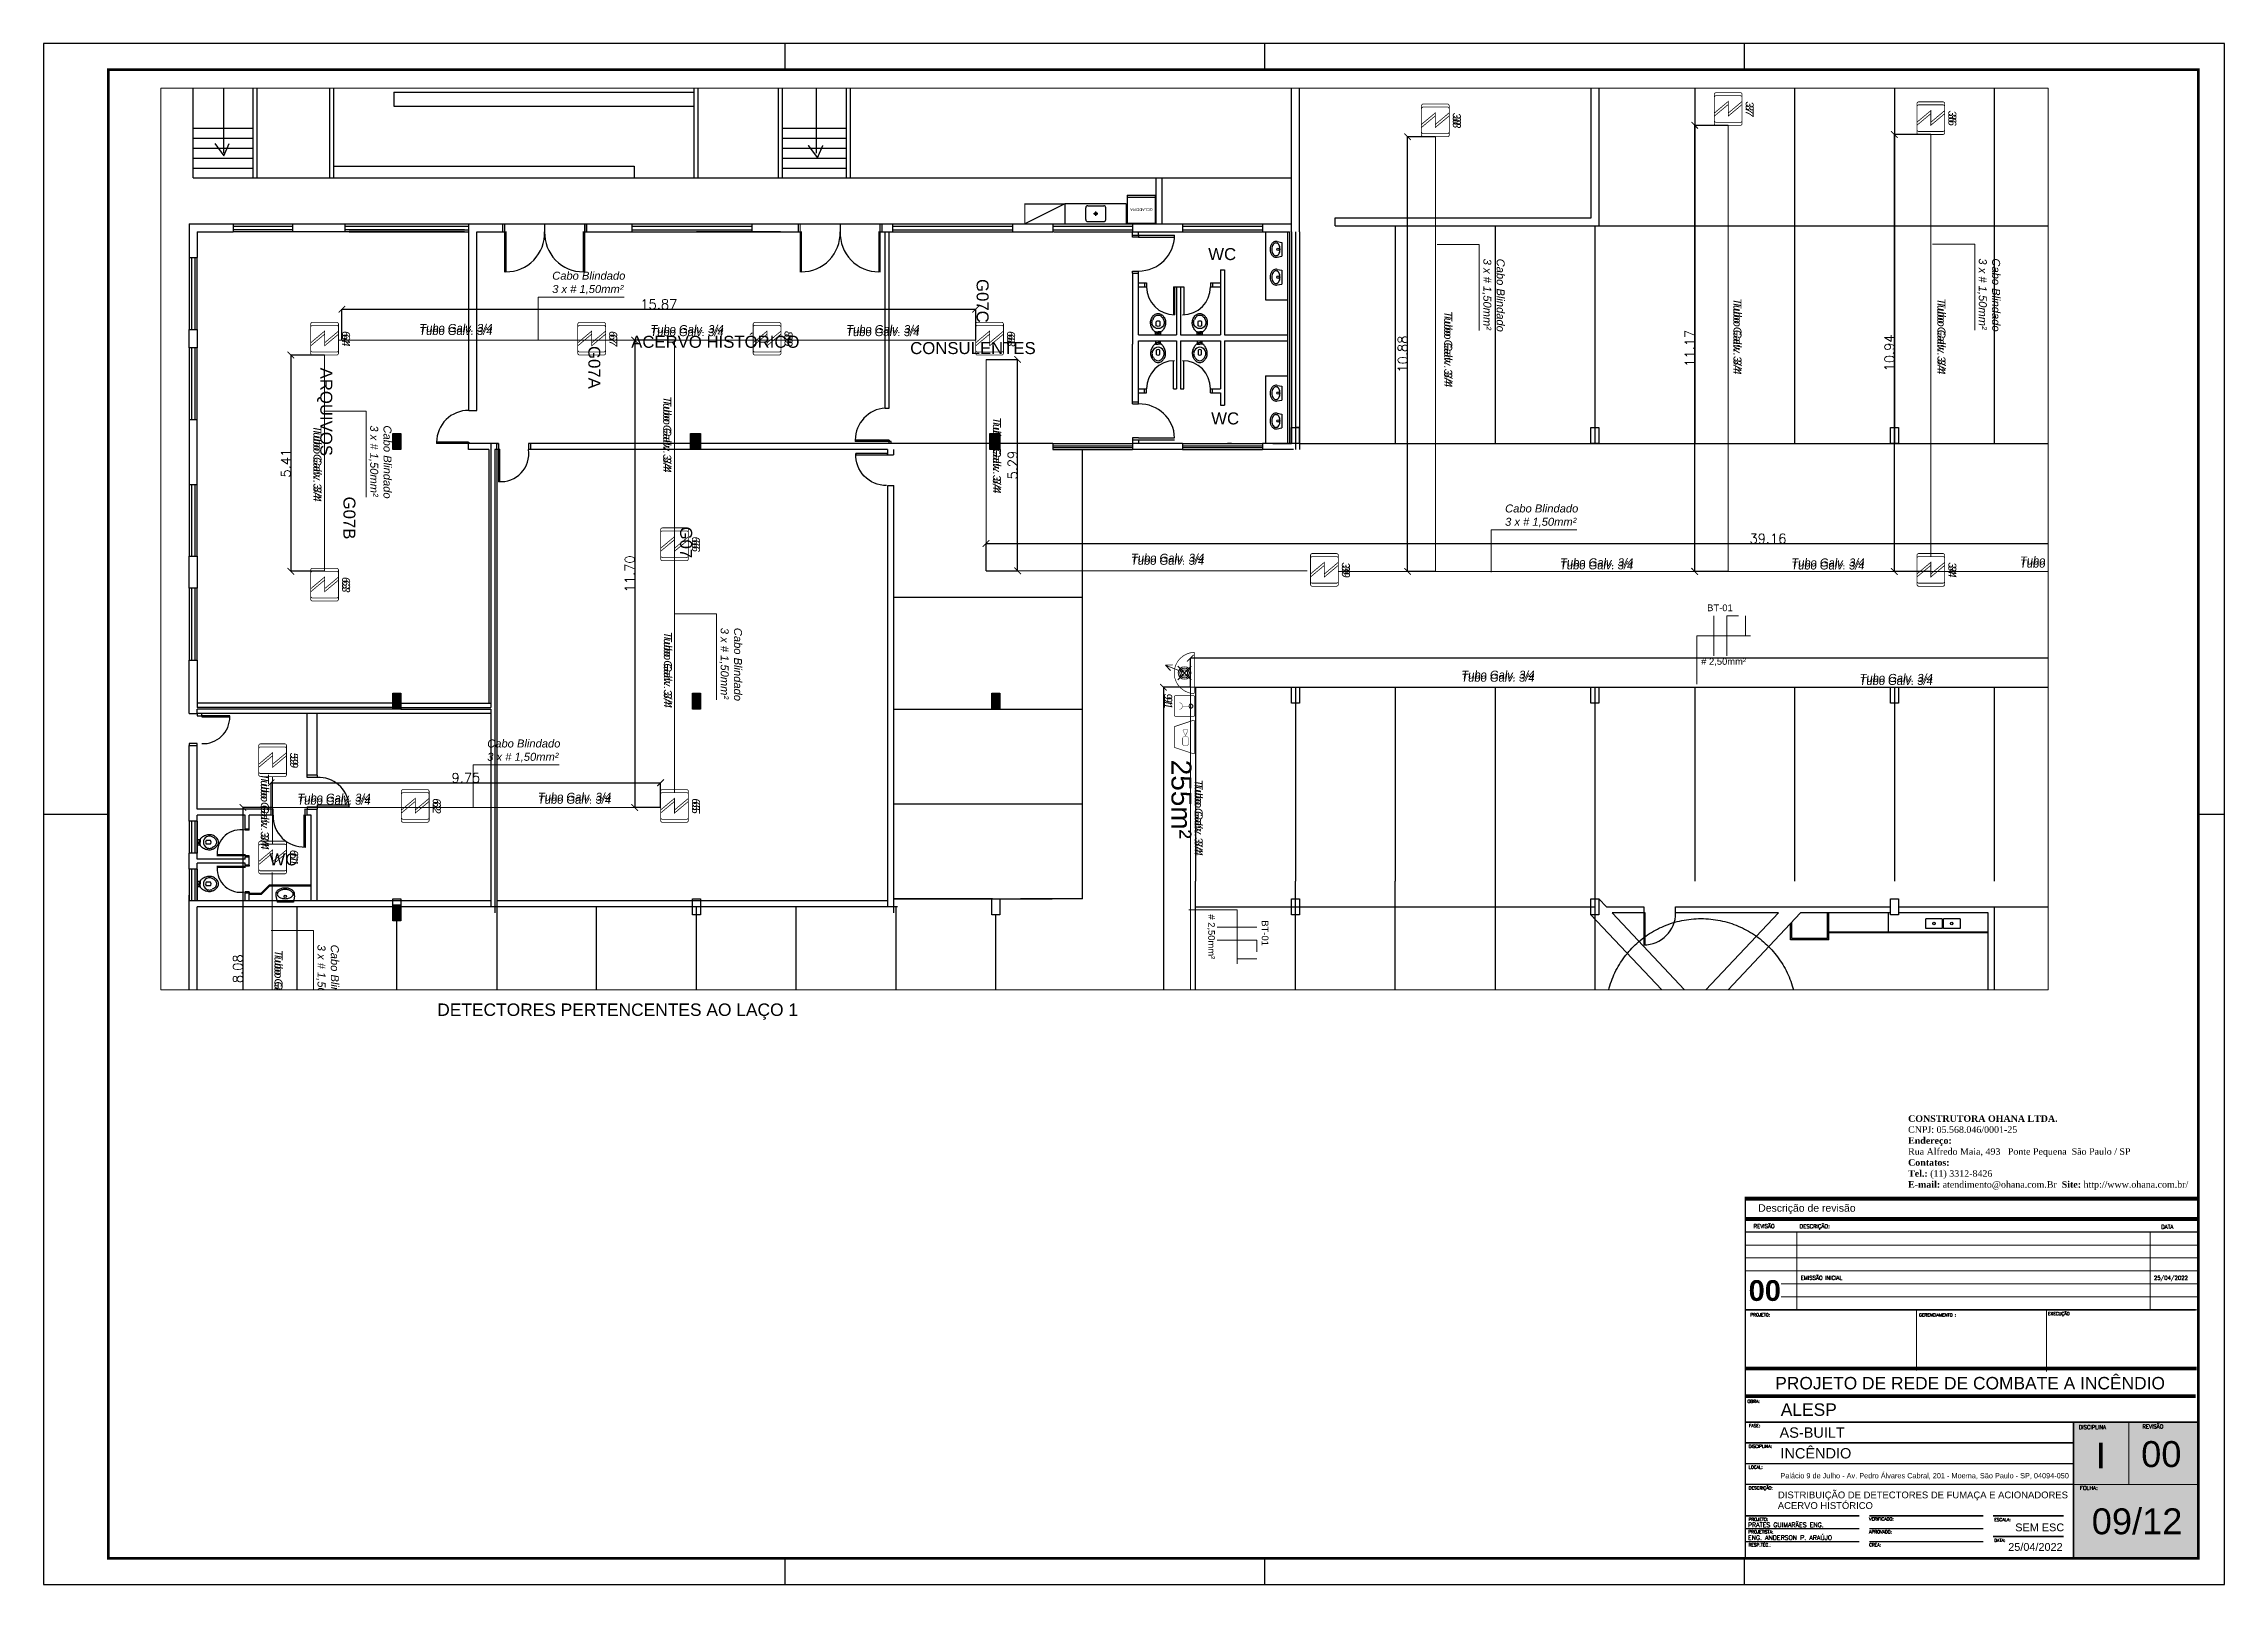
# Paper-space layout 'ACERVO HISTÓRICO' of a CAD drawing. Header units: metres, sheet in millimetres. Extents: x -243 to 598, y 5 to 599.
# The model-space entities are those that its viewports show. They can reach past a viewport. Long polylines and large blocks are cut down to what shows.
import ezdxf
from ezdxf.enums import TextEntityAlignment as Align

# ---------------------------------------------------------------- set-up
doc = ezdxf.new("R2010")
doc.units = ezdxf.units.M
doc.linetypes.add('LIN0', pattern=[0])
doc.layers.get('0').update_dxf_attribs({"color": 251})
doc.layers.get('Defpoints').update_dxf_attribs({"color": 251})
doc.layers.add('00 - TELHA', color=5, linetype='Continuous', lineweight=20)
doc.layers.add('_cotas', color=251, linetype='Continuous', lineweight=13)
for name, color, linetype in [('ARQ-FOLHA', 250, 'Continuous'), ('CX', 251, 'Continuous'), ('DET. FUMAÇA', 1, 'Continuous'), ('Div', 251, 'Continuous'), ('K-folha', 5, 'Continuous'), ('Pis', 251, 'Continuous')]:
    doc.layers.add(name, color=color, linetype=linetype)
doc.layers.add('hachura', color=251, linetype='LIN0', plot=False)
doc.layers.get('hachura').freeze()
doc.styles.add('ARIAL', font='arial.ttf')
doc.styles.add('ARIAL2', font='arial.ttf')
doc.styles.add('COTA', font='simplex.shx')
doc.styles.add('DESTAQUE', font='arial.ttf', dxfattribs={"height": 0.4})
doc.styles.add('K-Folha000', font='sanssb__.ttf')
doc.styles.add('K-Folha001', font='romans.shx')
doc.styles.add('K-Folha002', font='sanss___.ttf')
doc.styles.add('ROMANS', font='romans.shx', dxfattribs={"width": 0.9, "height": 0.07})
doc.styles.get("Standard").update_dxf_attribs({"font": 'arial.ttf', "height": 0.3})
doc.dimstyles.new('EXEC_75', dxfattribs={"dimscale": 75, "dimtxt": 0.0032, "dimasz": 0.0022, "dimexe": 0, "dimexo": 0, "dimgap": 5e-05, "dimtad": 1, "dimzin": 4, "dimdsep": 46, "dimtxsty": 'COTA', "dimblk": 'ARCHTICK', "dimcen": 0, "dimclrd": 1, "dimclre": 1, "dimclrt": 2, "dimazin": 0, "dimtfac": 1, "dimtix": 1, "dimtmove": 2, "dimatfit": 3, "dimldrblk": 'DOT', "dimfxl": 1, "dimtvp": 1, "dimtolj": 1, "dimtzin": 0, "dimarcsym": 0})

psp = doc.layouts.new('ACERVO HISTÓRICO')

# ---------------------------------------------------------------- texts
at = {"layer": '00 - TELHA', "color": 1, "lineweight": 5, "transparency": 33554687, "insert": (476.17, 185.59), "char_height": 2.53976, "attachment_point": 1}
psp.add_mtext_dynamic_manual_height_columns('\\pxql;{\\fTimes New Roman|b1|i0|c0|p18;CONSTRUTORA OHANA LTDA.\\P\\fTimes New Roman|b0|i0|c0|p18;CNPJ: 05.568.046/0001-25\\fTimes New Roman|b1|i0|c0|p18;\\PEndereço:\\fTimes New Roman|b0|i0|c0|p18; \\PRua Alfredo Maia, 493   Ponte Pequena  São Paulo / SP\\P\\fTimes New Roman|b1|i0|c0|p18;Contatos:\\PTel.:\\fTimes New Roman|b0|i0|c0|p18; (11) 3312-8426\\P\\fTimes New Roman|b1|i0|c0|p18;E-mail:\\fTimes New Roman|b0|i0|c0|p18; atendimento@ohana.com.Br  \\fTimes New Roman|b1|i0|c0|p18;Site:\\fTimes New Roman|b0|i0|c0|p18; http://www.ohana.com.br/}', width=148.1954, gutter_width=15.87, heights=[0], dxfattribs=at)
at = {"layer": 'K-folha', "color": 1, "lineweight": 5, "transparency": 33554687}
for s, height, style, p in [('DETECTORES PERTENCENTES AO LAÇO 1', 4.7937, 'ARIAL', (-21.49, 223.89)), ('00', 8, 'K-Folha000', (420.9, 114.02)), ('PROJETO DE REDE DE COMBATE A INCÊNDIO', 4.7937, 'ARIAL', (500.08, 79.91)), ('ALESP ', 4.794, 'ARIAL', (438.8, 69.71))]:
    psp.add_text(s, height=height, dxfattribs=dict(at, style=style)).set_placement(p, align=Align.CENTER)
for s, height, style, p in [('REVISÃO', 1.5, 'K-Folha001', (416.57, 142.06)), ('DESCRIÇÃO:', 1.5, 'K-Folha001', (434.3, 142.03)), ('DATA', 1.5, 'K-Folha001', (573.77, 141.86)), ('EMISSÃO INICIAL', 1.5, 'K-Folha001', (434.75, 122.15)), ('25/04/2022', 1.5, 'K-Folha001', (570.99, 122.15)), ('EXECUÇÃO', 1.2, 'ROMANS', (530.13, 108.5)), ('PROJETO:', 1.2, 'ROMANS', (415.36, 108.06)), ('GERENCIAMENTO :', 1.2, 'ROMANS', (480.39, 108.02)), ('OBRA:', 1.2, 'ROMANS', (414.21, 74.69)), ('FASE:', 1.2, 'ROMANS', (414.78, 65.33)), ('AS-BUILT', 4, 'ARIAL2', (426.6, 61.26)), ('I', 10, 'ARIAL2', (548.56, 49.42)), ('00', 10, 'ARIAL2', (566.05, 49.97)), ('DISCIPLINA:', 1.2, 'ROMANS', (414.69, 57.33)), ('LOCAL:', 1.2, 'ROMANS', (414.69, 49.33)), ('INCÊNDIO ', 4, 'ARIAL2', (426.95, 53.27)), ('DESCRIÇÃO:', 1.2, 'ROMANS', (414.69, 41.33)), ('Palácio 9 de Julho - Av. Pedro Álvares Cabral, 201 - Moema, São Paulo - SP, 04094-050', 2.0179, 'ARIAL2', (426.93, 45.62)), ('ACERVO HISTÓRICO', 2.6106, 'ARIAL2', (425.93, 33.82)), ('DISTRIBUIÇÃO DE DETECTORES DE FUMAÇA E ACIONADORES', 2.6106, 'ARIAL2', (425.98, 37.92)), ('09/12', 10, 'ARIAL2', (546.99, 24.04)), ('PRATES GUIMARÃES ENG.', 1.7483, 'ROMANS', (414.4, 26.79)), ('PROJETISTA:', 1.2, 'ROMANS', (414.59, 24.37)), ('PROJETO:', 1.2, 'ROMANS', (414.62, 29.23)), ('VERIFICADO:', 1.2, 'ROMANS', (461.14, 29.37)), ('APROVADO:', 1.2, 'ROMANS', (461.14, 24.37)), ('ESCALA:', 1.2, 'ROMANS', (509.37, 29.07)), ('SEM ESC', 3, 'ARIAL2', (517.49, 25.21)), ('ENG. ANDERSON P. ARAÚJO', 1.7483, 'ROMANS', (414.4, 21.86)), ('RESP.TÉC.:', 1.2, 'ROMANS', (414.65, 19.37)), ('CREA:', 1.2, 'ROMANS', (461.14, 19.37)), ('DATA:', 1.2, 'ROMANS', (509.35, 21.12)), ('25/04/2022', 3, 'ARIAL2', (514.79, 17.66))]:
    psp.add_text(s, height=height, dxfattribs=dict(at, style=style)).set_placement(p)
at = {"layer": 'K-folha', "color": 2, "lineweight": 5, "transparency": 33554687, "style": 'ROMANS'}
for s, p in [('DISCIPLINA', (547.22, 64.56)), ('REVISÃO', (570.6, 64.85)), ('FOLHA:', (545.84, 41.14))]:
    psp.add_text(s, height=1.5, dxfattribs=at).set_placement(p, align=Align.CENTER)
at = {"layer": 'K-folha', "color": 1, "lineweight": 5, "transparency": 33554687, "insert": (437.15, 147.52), "char_height": 2.88, "width": 198.6198, "attachment_point": 8, "style": 'K-Folha002'}
psp.add_mtext('{\\fSwis721 Blk BT|b0|i0|c0|p34;Descrição de revisão}', dxfattribs=at)

msp = doc.modelspace()

# ---------------------------------------------------------------- texts
at = {"layer": '_cotas', "lineweight": 0, "insert": (2894.309, 1433.796), "char_height": 0.5, "width": 2.2626, "attachment_point": 2, "rotation": 270, "style": 'DESTAQUE'}
msp.add_mtext('255m²', dxfattribs=at)
at = {"layer": 'Div', "color": 3, "linetype": 'Continuous', "lineweight": 0, "char_height": 0.2, "attachment_point": 1, "rotation": 270}
for s, heights, insert in [('{\\fArial|b0|i1|c0|p34;37}', [0], (2908.389, 1451.269)), ('{\\fArial|b0|i1|c0|p34;37}', [0], (2908.389, 1451.193)), ('{\\fArial|b0|i1|c0|p34;36}', [0], (2913.464, 1451.04)), ('{\\fArial|b0|i1|c0|p34;38}', [0], (2901.055, 1450.984)), ('{\\fArial|b0|i1|c0|p34;38}', [0], (2901.055, 1450.908)), ('{\\fArial|b0|i1|c0|p34;36}', [0], (2913.464, 1450.964)), ('{\\fArial|b0|i1|c0|p34;64}', [0], (2873.24, 1445.519)), ('{\\fArial|b0|i1|c0|p34;64}', [0], (2873.24, 1445.443)), ('{\\fArial|b0|i1|c0|p34;67}', [0], (2879.929, 1445.519)), ('{\\fArial|b0|i1|c0|p34;67}', [0], (2879.929, 1445.443)), ('{\\fArial|b0|i1|c0|p34;89}', [0], (2884.319, 1445.519)), ('{\\fArial|b0|i1|c0|p34;89}', [0], (2884.319, 1445.443)), ('{\\fArial|b0|i1|c0|p34;68}', [0], (2889.892, 1445.519)), ('{\\fArial|b0|i1|c0|p34;68}', [0], (2889.892, 1445.443)), ('{\\fArial|b0|i1|c0|p34;66}', [0], (2882.002, 1440.374)), ('{\\fArial|b0|i1|c0|p34;66}', [0], (2882.002, 1440.298)), ('{\\fArial|b0|i1|c0|p34;39}', [0], (2898.277, 1439.731)), ('{\\fArial|b0|i1|c0|p34;39}', [0], (2898.277, 1439.655)), ('{\\fArial|b0|i1|c0|p34;34}', [0], (2913.464, 1439.731)), ('{\\fArial|b0|i1|c0|p34;34}', [0], (2913.464, 1439.655)), ('{\\fArial|b0|i1|c0|p34;63}', [0], (2873.24, 1439.362)), ('{\\fArial|b0|i1|c0|p34;63}', [0], (2873.24, 1439.286)), ('{\\fArial|b0|i1|c0|p34;91}', [0.0332], (2893.827, 1436.448)), ('{\\fArial|b0|i1|c0|p34;91}', [0.0332], (2893.827, 1436.372)), ('{\\fArial|b0|i1|c0|p34;59}', [0], (2871.939, 1434.966)), ('{\\fArial|b0|i1|c0|p34;59}', [0], (2871.939, 1434.89)), ('{\\fArial|b0|i1|c0|p34;62}', [0], (2875.511, 1433.822)), ('{\\fArial|b0|i1|c0|p34;62}', [0], (2875.511, 1433.746)), ('{\\fArial|b0|i1|c0|p34;65}', [0], (2882.002, 1433.822)), ('{\\fArial|b0|i1|c0|p34;65}', [0], (2882.002, 1433.746)), ('{\\fArial|b0|i1|c0|p34;61}', [0], (2871.939, 1432.531)), ('{\\fArial|b0|i1|c0|p34;61}', [0], (2871.939, 1432.455))]:
    msp.add_mtext_dynamic_manual_height_columns(s, width=13.3188, gutter_width=2.5, heights=heights, dxfattribs=dict(at, insert=insert))
at = {"layer": 'Div', "color": 2, "linetype": 'Continuous', "lineweight": 0, "char_height": 0.2, "attachment_point": 1, "rotation": 270}
for insert in [(2908.083, 1446.338), (2908.083, 1446.262), (2913.191, 1446.34), (2913.191, 1446.264), (2900.839, 1446.019), (2900.839, 1445.943), (2881.282, 1443.884), (2881.282, 1443.808), (2872.523, 1443.153), (2872.523, 1443.077), (2889.538, 1443.362), (2889.538, 1443.286), (2881.298, 1437.991), (2881.298, 1437.915), (2871.206, 1434.441), (2871.206, 1434.365), (2894.591, 1434.291), (2894.591, 1434.215), (2871.548, 1430.025), (2871.548, 1429.949), (2894.56, 1428.914), (2894.56, 1428.838)]:
    msp.add_mtext_dynamic_manual_height_columns('{\\fArial|b0|i1|c0|p34;Tubo Galv. 3/4 }', width=13.3188, gutter_width=2.5, heights=[0], dxfattribs=dict(at, insert=insert))
at = {"layer": 'Div', "color": 2, "linetype": 'Continuous', "lineweight": 0, "char_height": 0.2, "attachment_point": 1}
for insert in [(2874.974, 1445.696), (2874.974, 1445.62), (2880.762, 1445.667), (2880.762, 1445.591), (2885.665, 1445.667), (2885.665, 1445.591), (2892.796, 1439.943), (2892.796, 1439.867), (2903.54, 1439.829), (2903.54, 1439.753), (2909.332, 1439.825), (2909.332, 1439.749), (2915.057, 1439.873), (2915.057, 1439.797), (2901.069, 1437.016), (2901.069, 1436.94), (2911.041, 1436.935), (2911.041, 1436.859), (2871.922, 1433.937), (2871.922, 1433.861), (2877.944, 1433.96), (2877.944, 1433.884)]:
    msp.add_mtext_dynamic_manual_height_columns('{\\fArial|b0|i1|c0|p34;Tubo Galv. 3/4 }', width=13.3188, gutter_width=2.5, heights=[0], dxfattribs=dict(at, insert=insert))
at = {"layer": 'Pis', "style": 'DESTAQUE'}
for s, rotation, p in [('WC ', 360, (2894.73, 1447.295)), ('ACERVO HISTÓRICO', 360, (2880.279, 1445.099)), ('CONSULENTES', 360, (2887.266, 1444.942)), ('ARQUIVOS', 270, (2872.494, 1444.602)), ('WC ', 360, (2894.804, 1443.181)), ('WC ', 360, (2871.22, 1432.142))]:
    msp.add_text(s, height=0.3, rotation=rotation, dxfattribs=at).set_placement(p)
at = {"layer": 'Pis', "style": 'ARIAL'}
for s, p in [('G07C', (2888.93, 1446.273)), ('G07A', (2879.206, 1444.608)), ('G07B', (2873.073, 1440.838)), ('G07', (2881.505, 1440.228))]:
    msp.add_text(s, height=0.3, rotation=270, dxfattribs=at).set_placement(p, align=Align.CENTER)
at = {"layer": 'Pis', "insert": (2893.336, 1448.523), "char_height": 0.07, "width": 9.07552, "attachment_point": 1, "rotation": 180}
msp.add_mtext('GELADEIRA', dxfattribs=at)
at = {"layer": 'Pis', "insert": (2894.309, 1433.796), "char_height": 0.5, "width": 2.2626, "attachment_point": 2, "rotation": 270, "style": 'DESTAQUE'}
msp.add_mtext('255m²', dxfattribs=at)

# ---------------------------------------------------------------- blocks, each defined once
blk = doc.blocks.new('FOLHA A1')
at = {"layer": 'ARQ-FOLHA'}
for p, q in [((841, 0), (0, 0)), ((0, 0), (0, -594)), ((286, -10), (286, 0)), ((471, -10), (471, 0)), ((656, -10), (656, 0)), ((841, -594), (841, 0)), ((0, -297), (25, -297)), ((831, -297), (841, -297)), ((286, -594), (286, -584)), ((471, -594), (471, -584)), ((656, -594), (656, -584)), ((0, -594), (841, -594))]:
    blk.add_line(p, q, dxfattribs=at)
at = {"layer": 'ARQ-FOLHA', "const_width": 1}
blk.add_lwpolyline([(25, -10), (25, -584), (831, -584), (831, -10), (25, -10)], dxfattribs=at)
blk = doc.blocks.new('PILAR')
for p, q in [((-0.1, 0.2), (0.1, 0.2)), ((-0.1, -0.2), (-0.1, 0.2)), ((0.1, 0.2), (0.1, -0.2)), ((0.1, -0.2), (-0.1, -0.2))]:
    blk.add_line(p, q)
blk.add_solid([(-0.1, -0.2), (-0.1, 0.2), (0.1, -0.2), (0.1, 0.2)])
blk = doc.blocks.new('Detector de fumaça')
at = {"layer": 'DET. FUMAÇA', "linetype": 'Continuous', "lineweight": 15, "const_width": 0.0187}
blk.add_lwpolyline([(774.599, 539.816), (775.249, 539.816, -0.414214), (775.296, 539.769), (775.296, 539.167, -0.414214), (775.249, 539.12), (774.599, 539.12, -0.414214), (774.553, 539.167), (774.553, 539.769, -0.414214)], format="xyb", close=True, dxfattribs=at)
blk.add_lwpolyline([(774.773, 539.816), (775.064, 539.468), (774.773, 539.468), (775.064, 539.12)], dxfattribs=at)
blk = doc.blocks.new('WEW')
at = {"color": 1, "lineweight": 0, "true_color": 0xe60000}
for p, q in [((1781.244, 994.005), (1781.439, 994.482)), ((1781.439, 994.482), (1781.308, 994.36)), ((1781.439, 994.482), (1781.447, 994.302)), ((1781.075, 994.175), (1781.413, 993.836)), ((1781.413, 994.175), (1781.075, 993.836))]:
    blk.add_line(p, q, dxfattribs=at)
at = {"color": 1, "true_color": 0xe60000, "const_width": 0.0172}
for points in [[(1779.259, 993.747), (1780.023, 993.747, 0.511918), (1780.056, 993.793), (1779.907, 994.24, 0.322823), (1779.874, 994.263), (1779.408, 994.263, 0.322823), (1779.375, 994.24), (1779.226, 993.793, 0.511918)], [(1780.193, 994.263), (1780.641, 994.263, -0.414214), (1780.675, 994.229), (1780.675, 993.782, -0.414214), (1780.641, 993.747), (1780.193, 993.747, -0.414214), (1780.159, 993.782), (1780.159, 994.229, -0.414214)], [(1780.764, 993.748), (1781.724, 993.748, 0.435311), (1781.759, 993.784, 0.930949), (1780.73, 993.784, 0.435311)]]:
    blk.add_lwpolyline(points, format="xyb", close=True, dxfattribs=at)
at = {"color": 1, "true_color": 0xe60000, "const_width": 0.0086}
for points in [[(1779.463, 994.06), (1779.617, 994.06), (1779.652, 994.026), (1779.652, 993.936), (1779.617, 993.902), (1779.463, 993.902), (1779.428, 993.936), (1779.428, 994.026)], [(1779.832, 993.936), (1779.832, 994.026), (1779.802, 994.044), (1779.679, 993.981), (1779.802, 993.918)]]:
    blk.add_lwpolyline(points, close=True, dxfattribs=at)
for points in [[(1780.336, 994.135), (1780.338, 994.117), (1780.344, 994.099), (1780.351, 994.088), (1780.365, 994.073), (1780.373, 994.067), (1780.386, 994.06), (1780.397, 994.057), (1780.413, 994.055), (1780.421, 994.055), (1780.431, 994.056), (1780.45, 994.062), (1780.464, 994.07), (1780.477, 994.082), (1780.488, 994.096), (1780.494, 994.11), (1780.497, 994.122), (1780.498, 994.13), (1780.498, 994.136)], [(1780.417, 993.837), (1780.417, 994.055)]]:
    blk.add_lwpolyline(points, dxfattribs=at)
at = {"color": 1, "lineweight": 0, "true_color": 0xe60000}
for radius in [0.158, 0.119, 0.0774]:
    blk.add_circle((1781.244, 994.005), radius, dxfattribs=at)
blk = doc.blocks.new('rett')
at = {"color": 2, "linetype": 'Continuous', "lineweight": 15}
blk.add_line((813.966, 2203), (814.262, 2203), dxfattribs=at)
at = {"layer": 'Div', "color": 2, "linetype": 'Continuous', "lineweight": 15}
for p, q in [((813.645, 2202.003), (813.645, 2203)), ((813.966, 2202.003), (813.966, 2203)), ((814.435, 2202.502), (814.435, 2203))]:
    blk.add_line(p, q, dxfattribs=at)
blk.add_lwpolyline([(813.214, 2201.295), (813.214, 2202.502), (814.56, 2202.502)], dxfattribs=at)
at = {"layer": 'Div', "color": 2, "linetype": 'Continuous', "lineweight": 15, "char_height": 0.1683, "attachment_point": 1}
for s, insert in [('\\pxqc;\\PBT-01{\\fArial|b0|i1|c0|p34;  }', (808.19, 2203.569)), ('\\pxqc;\\P\\pi-0.92701,l1.92701,t1.92701;#^I2,50mm²', (808.198, 2202.227))]:
    blk.add_mtext_dynamic_manual_height_columns(s, width=11.20762, gutter_width=2.104, heights=[0], dxfattribs=dict(at, insert=insert))
blk = doc.blocks.new('derw')
at = {"layer": 'Div', "color": 2, "linetype": 'Continuous', "lineweight": 15}
blk.add_lwpolyline([(814.419, 2191.53), (814.419, 2192.589), (816.571, 2192.589)], dxfattribs=at)
at = {"layer": 'Div', "color": 2, "linetype": 'Continuous', "lineweight": 15, "insert": (814.772, 2193.224), "char_height": 0.2, "attachment_point": 1}
blk.add_mtext_dynamic_manual_height_columns('{\\fArial|b0|i1|c0|p34;Cabo Blindado \\P3 x # 1,50mm²}', width=13.3188, gutter_width=2.5, heights=[0], dxfattribs=at)
blk = doc.blocks.new('_ARCHTICK')
at = {"color": 0, "linetype": 'ByBlock', "const_width": 0.15}
blk.add_lwpolyline([(-0.5, -0.5), (0.5, 0.5)], dxfattribs=at)
blk = doc.blocks.new('*D108')
at = {"color": 1, "linetype": 'Continuous', "lineweight": -2, "transparency": 16777216}
for p, q in [((2889.166, 1439.515), (2889.166, 1440.198)), ((2889.166, 1440.198), (2928.327, 1440.198)), ((2928.327, 1439.501), (2928.327, 1440.198))]:
    blk.add_line(p, q, dxfattribs=at)
at = {"layer": 'Defpoints', "color": 0, "transparency": 16777216}
for p in [(2928.327, 1440.198), (2889.166, 1439.515), (2928.327, 1439.501)]:
    blk.add_point(p, dxfattribs=at)
at = {"color": 1, "lineweight": -2, "transparency": 16777216, "xscale": 0.165, "yscale": 0.165, "zscale": 0.165, "rotation": 180}
blk.add_blockref('_ARCHTICK', (2889.166, 1440.198), dxfattribs=at)
at = {"color": 1, "lineweight": -2, "transparency": 16777216, "xscale": 0.165, "yscale": 0.165, "zscale": 0.165}
blk.add_blockref('_ARCHTICK', (2928.327, 1440.198), dxfattribs=at)
at = {"color": 2, "lineweight": 15, "transparency": 16777216, "insert": (2908.747, 1440.322), "char_height": 0.24, "attachment_point": 5, "style": 'COTA'}
blk.add_mtext('\\A1;39.16', dxfattribs=at)
blk = doc.blocks.new('_Dot')
at = {"color": 0, "linetype": 'ByBlock', "lineweight": -2}
blk.add_line((-0.5, 0), (-1, 0), dxfattribs=at)
at = {"color": 0, "linetype": 'ByBlock', "const_width": 0.5}
blk.add_lwpolyline([(-0.25, 0, 1), (0.25, 0, 1)], format="xyb", close=True, dxfattribs=at)
blk = doc.blocks.new('*D109')
at = {"color": 1, "linetype": 'Continuous', "lineweight": -2, "transparency": 16777216}
for p, q in [((2889.166, 1444.808), (2889.955, 1444.808)), ((2889.955, 1439.515), (2889.955, 1444.808)), ((2889.166, 1439.515), (2889.955, 1439.515))]:
    blk.add_line(p, q, dxfattribs=at)
at = {"layer": 'Defpoints', "color": 0, "transparency": 16777216}
for p in [(2889.166, 1444.808), (2889.955, 1444.808), (2889.166, 1439.515)]:
    blk.add_point(p, dxfattribs=at)
at = {"color": 1, "lineweight": -2, "transparency": 16777216, "xscale": 0.165, "yscale": 0.165, "zscale": 0.165}
for p, rotation in [((2889.955, 1444.808), 90), ((2889.955, 1439.515), 270)]:
    blk.add_blockref('_ARCHTICK', p, dxfattribs=dict(at, rotation=rotation))
at = {"color": 2, "lineweight": 15, "transparency": 16777216, "insert": (2889.831, 1442.162), "char_height": 0.24, "attachment_point": 5, "rotation": 90, "style": 'COTA'}
blk.add_mtext('\\A1;5.29', dxfattribs=at)
blk = doc.blocks.new('*D110')
at = {"color": 1, "linetype": 'Continuous', "lineweight": -2, "transparency": 16777216}
for p, q in [((2873.036, 1445.289), (2873.036, 1446.065)), ((2873.036, 1446.065), (2888.906, 1446.065)), ((2888.906, 1445.289), (2888.906, 1446.065))]:
    blk.add_line(p, q, dxfattribs=at)
at = {"layer": 'Defpoints', "color": 0, "linetype": 'Continuous', "transparency": 16777216}
for p in [(2888.906, 1446.065), (2873.036, 1445.289), (2888.906, 1445.289)]:
    blk.add_point(p, dxfattribs=at)
at = {"color": 1, "linetype": 'Continuous', "lineweight": -2, "transparency": 16777216, "xscale": 0.165, "yscale": 0.165, "zscale": 0.165, "rotation": 180}
blk.add_blockref('_ARCHTICK', (2873.036, 1446.065), dxfattribs=at)
at = {"color": 1, "linetype": 'Continuous', "lineweight": -2, "transparency": 16777216, "xscale": 0.165, "yscale": 0.165, "zscale": 0.165}
blk.add_blockref('_ARCHTICK', (2888.906, 1446.065), dxfattribs=at)
at = {"color": 2, "linetype": 'Continuous', "lineweight": 15, "transparency": 16777216, "insert": (2880.971, 1446.188), "char_height": 0.24, "attachment_point": 5, "style": 'COTA'}
blk.add_mtext('\\A1;15.87', dxfattribs=at)
blk = doc.blocks.new('*D111')
at = {"color": 1, "linetype": 'Continuous', "lineweight": -2, "transparency": 16777216}
for p, q in [((2872.602, 1444.917), (2871.756, 1444.917)), ((2871.756, 1444.917), (2871.756, 1439.503)), ((2872.602, 1439.503), (2871.756, 1439.503))]:
    blk.add_line(p, q, dxfattribs=at)
at = {"layer": 'Defpoints', "color": 0, "transparency": 16777216}
for p in [(2872.602, 1444.917), (2871.756, 1439.503), (2872.602, 1439.503)]:
    blk.add_point(p, dxfattribs=at)
at = {"color": 1, "lineweight": -2, "transparency": 16777216, "xscale": 0.165, "yscale": 0.165, "zscale": 0.165}
for p, rotation in [((2871.756, 1444.917), 90), ((2871.756, 1439.503), 270)]:
    blk.add_blockref('_ARCHTICK', p, dxfattribs=dict(at, rotation=rotation))
at = {"color": 2, "lineweight": 15, "transparency": 16777216, "insert": (2871.632, 1442.21), "char_height": 0.24, "attachment_point": 5, "rotation": 90, "style": 'COTA'}
blk.add_mtext('\\A1;5.41', dxfattribs=at)
blk = doc.blocks.new('*D112')
at = {"color": 1, "linetype": 'Continuous', "lineweight": -2, "transparency": 16777216}
for p, q in [((2881.364, 1445.289), (2880.367, 1445.289)), ((2880.367, 1445.289), (2880.367, 1433.592)), ((2881.016, 1433.592), (2880.367, 1433.592))]:
    blk.add_line(p, q, dxfattribs=at)
at = {"layer": 'Defpoints', "color": 0, "transparency": 16777216}
for p in [(2881.364, 1445.289), (2880.367, 1433.592), (2881.016, 1433.592)]:
    blk.add_point(p, dxfattribs=at)
at = {"color": 1, "lineweight": -2, "transparency": 16777216, "xscale": 0.165, "yscale": 0.165, "zscale": 0.165}
for p, rotation in [((2880.367, 1445.289), 90), ((2880.367, 1433.592), 270)]:
    blk.add_blockref('_ARCHTICK', p, dxfattribs=dict(at, rotation=rotation))
at = {"color": 2, "lineweight": 15, "transparency": 16777216, "insert": (2880.243, 1439.44), "char_height": 0.24, "attachment_point": 5, "rotation": 90, "style": 'COTA'}
blk.add_mtext('\\A1;11.70', dxfattribs=at)
blk = doc.blocks.new('*D113')
at = {"color": 1, "linetype": 'Continuous', "lineweight": -2, "transparency": 16777216}
for p, q in [((2871.262, 1433.55), (2871.262, 1434.21)), ((2871.262, 1434.21), (2881.016, 1434.21)), ((2881.016, 1433.592), (2881.016, 1434.21))]:
    blk.add_line(p, q, dxfattribs=at)
at = {"layer": 'Defpoints', "color": 0, "transparency": 16777216}
for p in [(2881.016, 1434.21), (2871.262, 1433.55), (2881.016, 1433.592)]:
    blk.add_point(p, dxfattribs=at)
at = {"color": 1, "lineweight": -2, "transparency": 16777216, "xscale": 0.165, "yscale": 0.165, "zscale": 0.165, "rotation": 180}
blk.add_blockref('_ARCHTICK', (2871.262, 1434.21), dxfattribs=at)
at = {"color": 1, "lineweight": -2, "transparency": 16777216, "xscale": 0.165, "yscale": 0.165, "zscale": 0.165}
blk.add_blockref('_ARCHTICK', (2881.016, 1434.21), dxfattribs=at)
at = {"color": 2, "lineweight": 15, "transparency": 16777216, "insert": (2876.139, 1434.334), "char_height": 0.24, "attachment_point": 5, "style": 'COTA'}
blk.add_mtext('\\A1;9.75', dxfattribs=at)
blk = doc.blocks.new('*D114')
at = {"color": 1, "linetype": 'Continuous', "lineweight": -2, "transparency": 16777216}
for p, q in [((2900.417, 1450.383), (2899.723, 1450.383)), ((2899.723, 1439.501), (2899.723, 1450.383)), ((2900.417, 1439.501), (2899.723, 1439.501))]:
    blk.add_line(p, q, dxfattribs=at)
at = {"layer": 'Defpoints', "color": 0, "transparency": 16777216}
for p in [(2899.723, 1450.383), (2900.417, 1450.383), (2900.417, 1439.501)]:
    blk.add_point(p, dxfattribs=at)
at = {"color": 1, "lineweight": -2, "transparency": 16777216, "xscale": 0.165, "yscale": 0.165, "zscale": 0.165}
for p, rotation in [((2899.723, 1450.383), 90), ((2899.723, 1439.501), 270)]:
    blk.add_blockref('_ARCHTICK', p, dxfattribs=dict(at, rotation=rotation))
at = {"color": 2, "lineweight": 15, "transparency": 16777216, "insert": (2899.6, 1444.942), "char_height": 0.24, "attachment_point": 5, "rotation": 90, "style": 'COTA'}
blk.add_mtext('\\A1;10.88', dxfattribs=at)
blk = doc.blocks.new('*D115')
at = {"color": 1, "linetype": 'Continuous', "lineweight": -2, "transparency": 16777216}
for p, q in [((2907.751, 1450.668), (2906.912, 1450.668)), ((2906.912, 1439.501), (2906.912, 1450.668)), ((2907.751, 1439.501), (2906.912, 1439.501))]:
    blk.add_line(p, q, dxfattribs=at)
at = {"layer": 'Defpoints', "color": 0, "transparency": 16777216}
for p in [(2906.912, 1450.668), (2907.751, 1450.668), (2907.751, 1439.501)]:
    blk.add_point(p, dxfattribs=at)
at = {"color": 1, "lineweight": -2, "transparency": 16777216, "xscale": 0.165, "yscale": 0.165, "zscale": 0.165}
for p, rotation in [((2906.912, 1450.668), 90), ((2906.912, 1439.501), 270)]:
    blk.add_blockref('_ARCHTICK', p, dxfattribs=dict(at, rotation=rotation))
at = {"color": 2, "lineweight": 15, "transparency": 16777216, "insert": (2906.788, 1445.084), "char_height": 0.24, "attachment_point": 5, "rotation": 90, "style": 'COTA'}
blk.add_mtext('\\A1;11.17', dxfattribs=at)
blk = doc.blocks.new('*D116')
at = {"color": 1, "linetype": 'Continuous', "lineweight": -2, "transparency": 16777216}
for p, q in [((2912.825, 1450.438), (2911.912, 1450.438)), ((2911.912, 1439.501), (2911.912, 1450.438)), ((2912.825, 1439.501), (2911.912, 1439.501))]:
    blk.add_line(p, q, dxfattribs=at)
at = {"layer": 'Defpoints', "color": 0, "transparency": 16777216}
for p in [(2911.912, 1450.438), (2912.825, 1450.438), (2912.825, 1439.501)]:
    blk.add_point(p, dxfattribs=at)
at = {"color": 1, "lineweight": -2, "transparency": 16777216, "xscale": 0.165, "yscale": 0.165, "zscale": 0.165}
for p, rotation in [((2911.912, 1450.438), 90), ((2911.912, 1439.501), 270)]:
    blk.add_blockref('_ARCHTICK', p, dxfattribs=dict(at, rotation=rotation))
at = {"color": 2, "lineweight": 15, "transparency": 16777216, "insert": (2911.788, 1444.97), "char_height": 0.24, "attachment_point": 5, "rotation": 90, "style": 'COTA'}
blk.add_mtext('\\A1;10.94', dxfattribs=at)
blk = doc.blocks.new('*D118')
at = {"color": 1, "linetype": 'Continuous', "lineweight": -2, "transparency": 16777216}
for p, q in [((2894.283, 1436.6), (2894.283, 1437.328)), ((2954.514, 1437.328), (2894.283, 1437.328)), ((2954.514, 1436.6), (2954.514, 1437.328))]:
    blk.add_line(p, q, dxfattribs=at)
at = {"layer": 'Defpoints', "color": 0, "transparency": 16777216}
for p in [(2894.283, 1437.328), (2894.283, 1436.6), (2954.514, 1436.6)]:
    blk.add_point(p, dxfattribs=at)
at = {"color": 1, "lineweight": -2, "transparency": 16777216, "xscale": 0.165, "yscale": 0.165, "zscale": 0.165, "rotation": 180}
blk.add_blockref('_ARCHTICK', (2894.283, 1437.328), dxfattribs=at)
at = {"color": 1, "lineweight": -2, "transparency": 16777216, "xscale": 0.165, "yscale": 0.165, "zscale": 0.165}
blk.add_blockref('_ARCHTICK', (2954.514, 1437.328), dxfattribs=at)
at = {"color": 2, "lineweight": 15, "transparency": 16777216, "insert": (2924.398, 1437.451), "char_height": 0.24, "attachment_point": 5, "style": 'COTA'}
blk.add_mtext('\\A1;60.23', dxfattribs=at)
blk = doc.blocks.new('*D119')
at = {"color": 1, "linetype": 'Continuous', "lineweight": -2, "transparency": 16777216}
for p, q in [((2894.283, 1436.6), (2893.608, 1436.6)), ((2893.608, 1436.6), (2893.608, 1419.745)), ((2894.283, 1419.745), (2893.608, 1419.745))]:
    blk.add_line(p, q, dxfattribs=at)
at = {"layer": 'Defpoints', "color": 0, "transparency": 16777216}
for p in [(2894.283, 1436.6), (2893.608, 1419.745), (2894.283, 1419.745)]:
    blk.add_point(p, dxfattribs=at)
at = {"color": 1, "lineweight": -2, "transparency": 16777216, "xscale": 0.165, "yscale": 0.165, "zscale": 0.165}
for p, rotation in [((2893.608, 1436.6), 90), ((2893.608, 1419.745), 270)]:
    blk.add_blockref('_ARCHTICK', p, dxfattribs=dict(at, rotation=rotation))
at = {"color": 2, "lineweight": 15, "transparency": 16777216, "insert": (2893.484, 1428.173), "char_height": 0.24, "attachment_point": 5, "rotation": 90, "style": 'COTA'}
blk.add_mtext('\\A1;16.85', dxfattribs=at)
blk = doc.blocks.new('*D153')
at = {"color": 1, "linetype": 'Continuous', "lineweight": -2, "transparency": 16777216}
for p, q in [((2871.3, 1433.592), (2870.556, 1433.592)), ((2870.556, 1433.592), (2870.556, 1425.514)), ((2871.287, 1425.514), (2870.556, 1425.514))]:
    blk.add_line(p, q, dxfattribs=at)
at = {"layer": 'Defpoints', "color": 0, "transparency": 16777216}
for p in [(2871.3, 1433.592), (2870.556, 1425.514), (2871.287, 1425.514)]:
    blk.add_point(p, dxfattribs=at)
at = {"color": 1, "lineweight": -2, "transparency": 16777216, "xscale": 0.165, "yscale": 0.165, "zscale": 0.165}
for p, rotation in [((2870.556, 1433.592), 90), ((2870.556, 1425.514), 270)]:
    blk.add_blockref('_ARCHTICK', p, dxfattribs=dict(at, rotation=rotation))
at = {"color": 2, "lineweight": 15, "transparency": 16777216, "insert": (2870.432, 1429.553), "char_height": 0.24, "attachment_point": 5, "rotation": 90, "style": 'COTA'}
blk.add_mtext('\\A1;8.08', dxfattribs=at)
blk = doc.blocks.new('BACIA')
for p, q in [((-0.118, -0.489), (-0.136, -0.454)), ((-0.069, -0.15), (-0.074, -0.15)), ((-0.062, -0.15), (-0.069, -0.15)), ((-0.062, -0.092), (-0.062, -0.15)), ((0, -0.08), (-0.052, -0.08)), ((-0.044, -0.304), (-0.044, -0.4)), ((0.052, -0.08), (0, -0.08)), ((0.032, -0.115), (0, -0.115)), ((0.036, -0.142), (0.036, -0.131)), ((0.044, -0.4), (0.044, -0.304)), ((0.062, -0.15), (0.062, -0.092)), ((0.069, -0.15), (0.062, -0.15)), ((0.074, -0.15), (0.069, -0.15)), ((0.118, -0.489), (0.136, -0.454))]:
    blk.add_line(p, q)
for points in [[(-0.062, -0.15), (0, -0.15)], [(0.062, -0.15), (0, -0.15)]]:
    blk.add_lwpolyline(points)
blk.add_lwpolyline([(-0.044, -0.15, 0.380199), (-0.036, -0.142), (-0.036, -0.131, 0.087349), (-0.037, -0.127, -0.172037), (-0.037, -0.118, -0.102747), (-0.036, -0.116, -0.167994), (-0.032, -0.115), (0, -0.115)], format="xyb")
for centre, radius, start, end in [((0.055, -0.38), 0.243, 163.2378, 187.0453), ((0.06, -0.382), 0.248, 186.483, 211.073), ((0.145, -0.398), 0.335, 145.8476, 164.7475), ((-0.008, -0.384), 0.146, 149.7019, 190.4456), ((0.076, -0.369), 0.268, 211.6809, 231.8397), ((0.003, -0.383), 0.157, 190.028, 206.9274), ((0.001, -0.386), 0.154, 90.2488, 150.3441), ((0.132, -0.391), 0.32, 131.9479, 145.5381), ((0.076, -0.369), 0.228, 211.6809, 231.8397), ((-0.075, -0.16), 0.0102, 88.3086, 135.2439), ((-0.051, -0.092), 0.0118, 93.6802, 181.2989), ((0, -0.356), 0.0683, 49.3118, 130.6882), ((-0.02, -0.4), 0.0241, 179.1095, 246.4896), ((0, -0.343), 0.0846, 249.2223, 290.7777), ((-0.001, -0.386), 0.154, 29.6559, 89.7512), ((0.02, -0.4), 0.0241, 293.5104, 0.8905), ((0.032, -0.122), 0.00666, 53.8977, 92.0428), ((0.032, -0.121), 0.00592, 22.5984, 46.064), ((0.048, -0.132), 0.0119, 155.9796, 175.9479), ((0.044, -0.142), 0.00832, 182.0149, 265.282), ((0.025, -0.123), 0.0131, 340.3418, 19.3875), ((0.051, -0.092), 0.0118, 358.7011, 86.3198), ((-0.076, -0.369), 0.228, 308.1603, 328.3191), ((0.075, -0.16), 0.0102, 44.7561, 91.6914), ((-0.132, -0.391), 0.32, 34.4619, 48.0521), ((-0.076, -0.369), 0.268, 308.1603, 328.3191), ((-0.145, -0.398), 0.335, 15.2525, 34.1524), ((0.008, -0.384), 0.146, 349.5544, 30.2981), ((-0.003, -0.383), 0.157, 333.0726, 349.972), ((-0.06, -0.382), 0.248, 328.927, 353.517), ((-0.055, -0.38), 0.243, 352.9547, 16.7622), ((0, -0.461), 0.149, 233.0019, 270.1282), ((0, -0.461), 0.109, 233.0019, 270.1282), ((0, -0.461), 0.109, 269.8718, 306.9981), ((0, -0.461), 0.149, 269.8718, 306.9981)]:
    blk.add_arc(centre, radius, start, end)
blk = doc.blocks.new('Lavat-m')
for p, q in [((-0.231, -0.178), (-0.204, -0.02)), ((-0.204, -0.02), (0.204, -0.02)), ((0.231, -0.178), (0.204, -0.02))]:
    blk.add_line(p, q)
blk.add_lwpolyline([(-0.235, -0.219, 0.144135), (-0.219, -0.273, 0.107177), (-0.166, -0.326, 0.077907), (-0.094, -0.358, 0.065123), (0, -0.37, 0.065123), (0.094, -0.358, 0.077907), (0.166, -0.326, 0.107177), (0.219, -0.273, 0.144135), (0.235, -0.219, 0.144135)], format="xyb")
blk.add_lwpolyline([(0.199, -0.219, 0.144135), (0.189, -0.185, 0.107177), (0.147, -0.143, 0.077907), (0.084, -0.115, 0.065123), (0, -0.104, 0.065123), (-0.084, -0.115, 0.077907), (-0.147, -0.143, 0.107177), (-0.189, -0.185, 0.144135), (-0.199, -0.219, 0.144135), (-0.189, -0.253, 0.107177), (-0.147, -0.295, 0.077907), (-0.084, -0.323, 0.065123), (0, -0.334, 0.065123), (0.084, -0.323, 0.077907), (0.147, -0.295, 0.107177), (0.189, -0.253, 0.144135)], format="xyb", close=True)
blk.add_circle((0, -0.166), 0.03)
for start, end in [(170, 180), (0, 10)]:
    blk.add_arc((0, -0.219), 0.235, start, end)
blk = doc.blocks.new('porta .8')
at = {"layer": 'CX', "ltscale": 8}
blk.add_lwpolyline([(0.03, 0), (0, 0), (0, 0.8), (0.03, 0.8)], close=True, dxfattribs=at)
at = {"layer": 'CX', "color": 1, "ltscale": 8}
blk.add_arc((0.029, 0.03), 0.771, 0, 92.1894, dxfattribs=at)
blk = doc.blocks.new('LAVAT-P')
for p, q in [((-0.194, -0.138), (-0.174, -0.02)), ((-0.174, -0.02), (0.174, -0.02)), ((0.194, -0.138), (0.174, -0.02))]:
    blk.add_line(p, q)
blk.add_lwpolyline([(-0.197, -0.172, 0.130645), (-0.184, -0.224, 0.106519), (-0.14, -0.273, 0.084024), (-0.078, -0.304, 0.072973), (0, -0.315, 0.072973), (0.078, -0.304, 0.084024), (0.14, -0.273, 0.106519), (0.184, -0.224, 0.130645), (0.198, -0.172, 0.130645)], format="xyb")
blk.add_lwpolyline([(0.16, -0.172, 0.130645), (0.151, -0.139, 0.106519), (0.117, -0.102, 0.084024), (0.067, -0.077, 0.072973), (0, -0.067, 0.072973), (-0.067, -0.077, 0.084024), (-0.117, -0.102, 0.106519), (-0.151, -0.139, 0.130645), (-0.159, -0.172, 0.130645), (-0.151, -0.205, 0.106519), (-0.117, -0.242, 0.084024), (-0.067, -0.267, 0.072973), (0, -0.277, 0.072973), (0.067, -0.267, 0.084024), (0.117, -0.242, 0.106519), (0.151, -0.205, 0.130645)], format="xyb", close=True)
blk.add_circle((0, -0.121), 0.03)
for start, end in [(170, 180), (360, 10)]:
    blk.add_arc((0, -0.172), 0.198, start, end)
blk = doc.blocks.new('porta .7')
at = {"layer": 'CX', "ltscale": 8}
blk.add_lwpolyline([(0, 0), (0.03, 0), (0.03, 0.7), (0, 0.7)], close=True, dxfattribs=at)
at = {"layer": 'CX', "color": 1, "ltscale": 8}
blk.add_arc((0.03, 0.029), 0.671, 357.4911, 90, dxfattribs=at)

# ---------------------------------------------------------------- dimensions: what is measured, and where the dimension line sits
at = {"color": 30, "linetype": 'Continuous', "lineweight": 15, "true_color": 0xf8991e}
for base, p1, p2, picture, middle in [((2899.723, 1450.383), (2900.417, 1439.501), (2900.417, 1450.383), '*D114', (2899.6, 1444.942)), ((2906.912, 1450.668), (2907.751, 1439.501), (2907.751, 1450.668), '*D115', (2906.788, 1445.084)), ((2911.912, 1450.438), (2912.825, 1439.501), (2912.825, 1450.438), '*D116', (2911.788, 1444.97)), ((2871.756, 1439.503), (2872.602, 1444.917), (2872.602, 1439.503), '*D111', (2871.632, 1442.21)), ((2880.367, 1433.592), (2881.364, 1445.289), (2881.016, 1433.592), '*D112', (2880.243, 1439.44)), ((2889.955, 1444.808), (2889.166, 1439.515), (2889.166, 1444.808), '*D109', (2889.831, 1442.162)), ((2893.6076, 1419.7455), (2894.2827, 1436.6004), (2894.2827, 1419.7455), '*D119', (2893.4838, 1428.173)), ((2870.556, 1425.514), (2871.3, 1433.592), (2871.287, 1425.514), '*D153', (2870.432, 1429.553))]:
    dim = msp.add_linear_dim(base=base, p1=p1, p2=p2, angle=90, dimstyle='EXEC_75', dxfattribs=at)
    dim.commit()
    dim.dimension.update_dxf_attribs({"geometry": picture, "text_midpoint": middle})
for base, p1, p2, picture, middle in [((2888.906, 1446.065), (2873.036, 1445.289), (2888.906, 1445.289), '*D110', (2880.971, 1446.188)), ((2928.327, 1440.198), (2889.166, 1439.515), (2928.327, 1439.501), '*D108', (2908.747, 1440.322)), ((2894.283, 1437.328), (2954.514, 1436.6), (2894.283, 1436.6), '*D118', (2924.398, 1437.451)), ((2881.016, 1434.21), (2871.262, 1433.55), (2881.016, 1433.592), '*D113', (2876.139, 1434.334))]:
    dim = msp.add_linear_dim(base=base, p1=p1, p2=p2, dimstyle='EXEC_75', dxfattribs=at)
    dim.commit()
    dim.dimension.update_dxf_attribs({"geometry": picture, "text_midpoint": middle})

# ---------------------------------------------------------------- linework, layer by layer
at = {"lineweight": 0}
for p, q in [((2884.072, 1450.6), (2885.672, 1450.6)), ((2884.072, 1450.35), (2885.672, 1450.35)), ((2884.072, 1450.1), (2885.672, 1450.1)), ((2884.714, 1450.161), (2884.942, 1449.857)), ((2884.942, 1449.857), (2885.076, 1450.161)), ((2884.072, 1449.85), (2885.672, 1449.85)), ((2884.072, 1449.6), (2885.672, 1449.6)), ((2892.675, 1448.7), (2891.137, 1448.7)), ((2891.663, 1448.307, -53.164), (2891.663, 1448.607, -53.164)), ((2891.713, 1448.657, -53.164), (2892.113, 1448.657, -53.164)), ((2891.858, 1448.457, -53.164), (2891.968, 1448.457, -53.164)), ((2891.913, 1448.402, -53.164), (2891.913, 1448.512, -53.164)), ((2892.163, 1448.307, -53.164), (2892.163, 1448.607, -53.164)), ((2877.112, 1448.2), (2879.112, 1448.2)), ((2884.022, 1448.2), (2884.153, 1448.2)), ((2884.022, 1448), (2884.153, 1448)), ((2884.153, 1448), (2884.219, 1448)), ((2884.462, 1448.2), (2884.462, 1448)), ((2884.512, 1448.2), (2886.512, 1448.2)), ((2886.562, 1448.2), (2886.827, 1448.2)), ((2886.562, 1448), (2886.562, 1448.2)), ((2886.562, 1448), (2886.827, 1448)), ((2891.713, 1448.257, -53.164), (2892.113, 1448.257, -53.164)), ((2892.038, 1448), (2892.188, 1448)), ((2869.412, 1445.1), (2869.212, 1445.1)), ((2869.212, 1443.3), (2869.412, 1443.3)), ((2881.912, 1436.45), (2881.912, 1436.05)), ((2889.312, 1436.45), (2889.512, 1436.45)), ((2869.212, 1435.943), (2869.412, 1435.943)), ((2869.412, 1435.943), (2869.412, 1436.05)), ((2869.412, 1433.55), (2869.412, 1435.143)), ((2872.162, 1433.4), (2872.162, 1433.55)), ((2869.412, 1433.25), (2869.412, 1432.45)), ((2870.712, 1433.05), (2870.612, 1433.05)), ((2869.412, 1432.05), (2869.412, 1431.25)), ((2870.612, 1432.15), (2870.712, 1432.15)), ((2870.712, 1431.45), (2870.612, 1431.45)), ((2870.712, 1431.45), (2870.612, 1431.45))]:
    msp.add_line(p, q, dxfattribs=at)
at = {"lineweight": 0, "ltscale": 8}
for p, q in [((2892.697, 1448.916), (2893.397, 1448.916)), ((2892.697, 1448.866), (2893.397, 1448.866)), ((2892.697, 1448.216), (2893.397, 1448.216))]:
    msp.add_line(p, q, dxfattribs=at)
at = {"lineweight": 0}
msp.add_circle((2891.913, 1448.457, -53.164), 0.035, dxfattribs=at)
for centre, radius, start, end in [((2891.713, 1448.607, -53.164), 0.05, 90, 180), ((2891.713, 1448.307, -53.164), 0.05, 180, 270), ((2891.913, 1448.475, -53.164), 0.0175, 90, 270), ((2891.913, 1448.44, -53.164), 0.0175, 270, 90), ((2892.113, 1448.607, -53.164), 0.05, 0, 90), ((2892.113, 1448.307, -53.164), 0.05, 270, 0)]:
    msp.add_arc(centre, radius, start, end, dxfattribs=at)
at = {"layer": 'DET. FUMAÇA', "color": 3, "linetype": 'Continuous', "lineweight": 15}
for points in [[(2894.283, 1436.6), (2954.514, 1436.6), (2954.514, 1442.595), (2962.466, 1442.595)], [(2894.283, 1436.6), (2894.283, 1419.745)]]:
    msp.add_lwpolyline(points, dxfattribs=at)
at = {"layer": 'DET. FUMAÇA', "color": 2, "linetype": 'Continuous', "lineweight": 15}
msp.add_circle((2894.295, 1436.127), 0.0504, dxfattribs=at)
at = {"layer": 'Div', "color": 150, "linetype": 'Continuous', "lineweight": 0}
for p, q in [((2907.751, 1450.668), (2907.751, 1439.501)), ((2900.417, 1450.383), (2900.417, 1439.501)), ((2912.825, 1450.438), (2912.825, 1439.873)), ((2888.906, 1445.289), (2872.949, 1445.289)), ((2881.364, 1433.963), (2881.364, 1445.289)), ((2872.602, 1444.917), (2872.602, 1439.503)), ((2897.987, 1439.501), (2928.327, 1439.501)), ((2871.3, 1434.365), (2871.3, 1432.673)), ((2881.016, 1433.592), (2871.3, 1433.592))]:
    msp.add_line(p, q, dxfattribs=at)
at = {"layer": 'Div', "color": 230, "linetype": 'Continuous', "lineweight": 0}
msp.add_lwpolyline([(2868.332, 1406.738), (2868.332, 1456.502, -0.414214), (2869.332, 1457.502), (2981.073, 1457.502, -0.573634), (2981.945, 1456.011), (2936.695, 1375.576, -0.270944), (2935.824, 1375.066), (2919.103, 1375.066, -0.27519), (2918.224, 1375.589), (2902.169, 1405.215, 0.27519), (2901.29, 1405.738), (2869.332, 1405.738, -0.414214)], format="xyb", close=True, dxfattribs=at)
at = {"layer": 'Div', "color": 150, "linetype": 'Continuous', "lineweight": 0}
for points in [[(2897.205, 1439.515), (2889.166, 1439.515), (2889.166, 1444.808)], [(2871.287, 1431.966), (2871.287, 1425.514), (2889.016, 1425.514)]]:
    msp.add_lwpolyline(points, dxfattribs=at)
at = {"layer": 'Pis'}
for p, q in [((2869.312, 1449.35), (2869.312, 1453.3)), ((2870.812, 1449.35), (2870.812, 1453.3)), ((2870.912, 1449.35), (2870.912, 1453.3)), ((2872.737, 1449.35), (2872.737, 1453.3)), ((2872.837, 1449.35), (2872.837, 1453.3)), ((2881.857, 1449.35), (2881.857, 1453.3)), ((2881.957, 1449.35), (2881.957, 1453.3)), ((2883.972, 1449.35), (2883.972, 1453.3)), ((2884.072, 1449.35), (2884.072, 1453.3)), ((2885.672, 1449.35), (2885.672, 1453.3)), ((2885.772, 1449.35), (2885.772, 1453.3)), ((2870.071, 1453.185), (2870.071, 1449.971)), ((2884.915, 1453.185), (2884.915, 1449.971)), ((2896.812, 1448.2), (2896.812, 1453.15)), ((2896.812, 1448), (2896.812, 1453.15)), ((2897.012, 1448.2), (2897.012, 1452.95)), ((2897.012, 1448), (2897.012, 1452.95)), ((2904.317, 1448.35), (2904.317, 1453.1)), ((2904.517, 1448.15), (2904.517, 1453.1)), ((2906.912, 1453.1), (2906.912, 1442.7)), ((2909.412, 1453.1), (2909.412, 1442.7)), ((2911.912, 1453.1), (2911.912, 1442.7)), ((2914.412, 1453.1), (2914.412, 1442.7)), ((2869.312, 1451.8), (2870.812, 1451.8)), ((2884.072, 1451.8), (2885.672, 1451.8)), ((2874.337, 1451.5), (2874.337, 1451.15)), ((2874.337, 1451.5), (2881.857, 1451.5)), ((2874.337, 1451.15), (2881.857, 1451.15)), ((2869.312, 1450.6), (2870.812, 1450.6)), ((2884.072, 1450.6), (2885.672, 1450.6)), ((2869.312, 1450.35), (2870.812, 1450.35)), ((2869.312, 1450.1), (2870.812, 1450.1)), ((2869.852, 1450.211), (2870.08, 1449.906)), ((2870.08, 1449.906), (2870.213, 1450.211)), ((2884.072, 1450.35), (2885.672, 1450.35)), ((2884.072, 1450.1), (2885.672, 1450.1)), ((2884.714, 1450.161), (2884.942, 1449.857)), ((2884.942, 1449.857), (2885.076, 1450.161)), ((2869.312, 1449.85), (2870.812, 1449.85)), ((2869.312, 1449.6), (2870.812, 1449.6)), ((2872.837, 1449.65), (2880.357, 1449.65)), ((2880.357, 1449.65), (2880.357, 1449.35)), ((2884.072, 1449.85), (2885.672, 1449.85)), ((2884.072, 1449.6), (2885.672, 1449.6)), ((2869.312, 1449.35), (2896.812, 1449.35)), ((2892.697, 1448.916), (2892.697, 1448.216)), ((2892.697, 1448.916), (2893.397, 1448.916)), ((2892.697, 1448.866), (2893.397, 1448.866)), ((2893.397, 1448.916), (2893.397, 1448.216)), ((2893.422, 1448.2), (2893.422, 1449.35)), ((2893.572, 1448.2), (2893.572, 1449.35)), ((2891.137, 1448.7), (2890.137, 1448.2)), ((2892.675, 1448.7), (2891.137, 1448.7)), ((2891.137, 1448.7), (2891.137, 1448.2)), ((2891.663, 1448.307, -53.164), (2891.663, 1448.607, -53.164)), ((2891.713, 1448.657, -53.164), (2892.113, 1448.657, -53.164)), ((2891.858, 1448.457, -53.164), (2891.968, 1448.457, -53.164)), ((2891.913, 1448.402, -53.164), (2891.913, 1448.512, -53.164)), ((2892.163, 1448.307, -53.164), (2892.163, 1448.607, -53.164)), ((2892.675, 1448.7), (2892.675, 1448.2)), ((2893.422, 1448.2), (2893.422, 1448.7)), ((2897.912, 1448.15), (2897.912, 1448.35)), ((2897.912, 1448.35), (2904.317, 1448.35)), ((2869.212, 1448.2), (2869.212, 1447.36)), ((2869.212, 1448.2), (2870.312, 1448.2)), ((2869.412, 1448), (2870.312, 1448)), ((2869.412, 1448), (2870.312, 1448)), ((2869.412, 1448), (2869.412, 1447.36)), ((2870.312, 1448.2), (2870.312, 1448)), ((2870.312, 1448.2), (2871.802, 1448.2)), ((2870.312, 1448.145), (2871.802, 1448.145)), ((2871.802, 1448.055), (2870.312, 1448.055)), ((2871.802, 1448), (2870.312, 1448)), ((2871.802, 1448.2), (2871.802, 1448)), ((2871.802, 1448.2), (2873.502, 1448.2)), ((2873.502, 1448), (2871.802, 1448)), ((2873.108, 1448.2), (2873.108, 1448)), ((2873.108, 1448.2), (2876.108, 1448.2)), ((2873.108, 1448.145), (2876.108, 1448.145)), ((2876.108, 1448.055), (2873.108, 1448.055)), ((2876.108, 1448), (2873.108, 1448)), ((2873.213, 1448.2), (2876.213, 1448.2)), ((2873.213, 1448.145), (2876.213, 1448.145)), ((2873.213, 1448.055), (2876.213, 1448.055)), ((2873.213, 1448), (2876.213, 1448)), ((2876.213, 1448.2), (2877.062, 1448.2)), ((2876.213, 1448), (2876.213, 1448.2)), ((2876.213, 1443.531), (2876.213, 1448)), ((2876.413, 1448), (2877.062, 1448)), ((2876.413, 1443.531), (2876.413, 1448)), ((2876.812, 1448), (2876.879, 1448)), ((2877.062, 1448), (2877.062, 1448.2)), ((2877.112, 1448.2), (2879.112, 1448.2)), ((2878.112, 1448.2), (2878.112, 1448)), ((2879.162, 1448.2), (2880.307, 1448.2)), ((2879.162, 1448), (2879.162, 1448.2)), ((2879.162, 1448), (2880.307, 1448)), ((2880.307, 1448), (2880.307, 1448.2)), ((2880.307, 1448.2), (2883.307, 1448.2)), ((2880.307, 1448.145), (2883.307, 1448.145)), ((2880.307, 1448.055), (2883.307, 1448.055)), ((2880.307, 1448), (2883.307, 1448)), ((2881.912, 1448.2), (2882.502, 1448.2)), ((2882.502, 1448), (2881.912, 1448)), ((2882.502, 1448.2), (2884.022, 1448.2)), ((2884.022, 1448), (2882.502, 1448)), ((2883.307, 1448), (2883.307, 1448.2)), ((2883.307, 1448.2), (2884.462, 1448.2)), ((2883.307, 1448), (2884.462, 1448)), ((2884.022, 1448.2), (2884.153, 1448.2)), ((2884.022, 1448), (2884.153, 1448)), ((2884.153, 1448), (2884.219, 1448)), ((2884.462, 1448.2), (2884.462, 1448)), ((2884.512, 1448.2), (2886.512, 1448.2)), ((2885.512, 1448.2), (2885.512, 1448)), ((2886.562, 1448.2), (2886.827, 1448.2)), ((2886.562, 1448), (2886.562, 1448.2)), ((2886.562, 1448), (2886.827, 1448)), ((2886.641, 1443.59), (2886.641, 1448)), ((2886.741, 1443.59), (2886.741, 1448)), ((2886.827, 1448.2), (2886.827, 1448)), ((2886.827, 1448.2), (2889.827, 1448.2)), ((2886.827, 1448.145), (2889.827, 1448.145)), ((2886.827, 1448.055), (2889.827, 1448.055)), ((2886.827, 1448), (2889.827, 1448)), ((2889.827, 1448.2), (2890.837, 1448.2)), ((2889.827, 1448.2), (2889.827, 1448)), ((2889.827, 1448), (2890.837, 1448)), ((2890.837, 1448.2), (2892.837, 1448.2)), ((2890.837, 1448.2), (2890.837, 1448)), ((2890.837, 1448.145), (2892.837, 1448.145)), ((2890.837, 1448.055), (2892.837, 1448.055)), ((2890.857, 1448), (2892.857, 1448)), ((2891.713, 1448.257, -53.164), (2892.113, 1448.257, -53.164)), ((2891.732, 1448), (2891.912, 1448)), ((2891.762, 1448), (2891.912, 1448)), ((2892.038, 1448), (2892.188, 1448)), ((2892.697, 1448.216), (2893.397, 1448.216)), ((2892.837, 1448.2), (2892.837, 1448)), ((2892.837, 1448.2), (2894.087, 1448.2)), ((2892.837, 1448), (2894.087, 1448)), ((2892.837, 1447.92), (2892.837, 1448)), ((2892.837, 1447.92), (2893.887, 1447.92)), ((2892.837, 1447.92), (2892.987, 1447.92)), ((2892.837, 1447.87), (2892.837, 1447.92)), ((2892.987, 1447.87), (2892.837, 1447.87)), ((2892.987, 1447.92), (2892.987, 1448)), ((2892.987, 1447.92), (2892.987, 1447.87)), ((2892.987, 1447.87), (2893.887, 1447.87)), ((2894.087, 1448.2), (2896.087, 1448.2)), ((2894.087, 1448.2), (2894.087, 1448)), ((2894.087, 1448.145), (2896.087, 1448.145)), ((2894.087, 1448.055), (2896.087, 1448.055)), ((2894.087, 1448), (2896.087, 1448)), ((2895.212, 1448), (2895.312, 1448)), ((2896.087, 1448.2), (2896.812, 1448.2)), ((2896.087, 1448.2), (2896.087, 1448)), ((2896.087, 1448), (2896.762, 1448)), ((2896.162, 1448), (2896.712, 1448)), ((2896.162, 1448), (2896.162, 1446.3)), ((2896.712, 1448), (2896.712, 1445.425)), ((2896.762, 1448), (2896.762, 1445.425)), ((2896.762, 1448), (2896.762, 1445.425)), ((2896.812, 1448), (2896.812, 1445.425)), ((2896.912, 1448), (2896.912, 1442.55)), ((2897.012, 1448), (2897.012, 1442.55)), ((2897.912, 1448.15), (2904.517, 1448.15)), ((2899.412, 1448.15), (2899.412, 1442.7)), ((2901.912, 1448.15), (2901.912, 1442.7)), ((2904.412, 1448.15), (2904.412, 1442.7)), ((2904.412, 1448.15), (2919.312, 1448.15)), ((2869.212, 1447.36), (2869.412, 1447.36)), ((2869.212, 1447.36), (2869.212, 1445.56)), ((2869.267, 1447.36), (2869.267, 1445.56)), ((2869.357, 1445.56), (2869.357, 1447.36)), ((2869.412, 1445.56), (2869.412, 1447.36)), ((2892.837, 1447.02), (2892.987, 1447.02)), ((2892.837, 1446.97), (2892.837, 1447.02)), ((2892.837, 1447.02), (2892.837, 1447.02)), ((2892.837, 1446.97), (2892.837, 1445.188)), ((2892.837, 1446.97), (2892.987, 1446.97)), ((2892.987, 1446.97), (2892.987, 1447.02)), ((2892.987, 1445.425), (2892.987, 1446.97)), ((2892.987, 1446.725), (2893.187, 1446.725)), ((2893.137, 1446.725), (2893.137, 1446.625)), ((2893.187, 1446.725), (2893.187, 1446.625)), ((2894.787, 1446.725), (2894.787, 1446.625)), ((2894.787, 1446.725), (2895.037, 1446.725)), ((2894.837, 1446.725), (2894.837, 1446.625)), ((2895.037, 1447.05), (2895.037, 1445.425)), ((2895.037, 1447.05), (2895.137, 1447.05)), ((2895.137, 1447.05), (2895.137, 1445.425)), ((2892.987, 1446.625), (2893.187, 1446.625)), ((2893.857, 1446.625), (2894.117, 1446.625)), ((2893.857, 1446.625), (2893.857, 1445.925)), ((2893.887, 1446.625), (2893.887, 1445.925)), ((2893.937, 1446.625), (2893.937, 1445.425)), ((2894.037, 1446.625), (2894.037, 1445.425)), ((2894.117, 1446.625), (2894.117, 1445.925)), ((2894.787, 1446.625), (2895.037, 1446.625)), ((2896.162, 1446.3), (2896.712, 1446.3)), ((2869.212, 1445.56), (2869.412, 1445.56)), ((2869.212, 1445.1), (2869.212, 1445.56)), ((2869.412, 1445.56), (2869.412, 1445.1)), ((2869.412, 1445.1), (2869.212, 1445.1)), ((2869.212, 1445.1), (2869.212, 1443.3)), ((2869.267, 1445.1), (2869.267, 1443.3)), ((2869.357, 1443.3), (2869.357, 1445.1)), ((2869.412, 1443.3), (2869.412, 1445.1)), ((2892.837, 1443.693), (2892.837, 1445.188)), ((2892.987, 1445.425), (2893.937, 1445.425)), ((2892.987, 1445.425), (2893.012, 1445.425)), ((2892.987, 1445.275), (2893.012, 1445.275)), ((2892.987, 1445.275), (2893.937, 1445.275)), ((2892.987, 1443.693), (2892.987, 1445.275)), ((2893.937, 1445.275), (2893.937, 1444.075)), ((2894.037, 1445.425), (2895.037, 1445.425)), ((2894.037, 1445.275), (2895.037, 1445.275)), ((2894.037, 1445.275), (2894.037, 1444.075)), ((2895.037, 1445.275), (2895.037, 1444.075)), ((2895.137, 1445.425), (2896.712, 1445.425)), ((2895.137, 1445.275), (2896.712, 1445.275)), ((2895.137, 1445.275), (2895.137, 1443.664)), ((2896.712, 1445.425), (2896.712, 1442.7)), ((2896.762, 1445.425), (2896.762, 1442.7)), ((2896.812, 1445.425), (2896.812, 1442.7)), ((2893.857, 1444.075), (2893.857, 1444.775)), ((2894.117, 1444.075), (2894.117, 1444.775)), ((2892.987, 1444.075), (2893.187, 1444.075)), ((2892.987, 1443.975), (2893.187, 1443.975)), ((2893.137, 1443.975), (2893.137, 1444.075)), ((2893.187, 1443.975), (2893.187, 1444.075)), ((2893.857, 1444.075), (2893.937, 1444.075)), ((2894.037, 1444.075), (2894.117, 1444.075)), ((2894.787, 1443.975), (2894.787, 1444.075)), ((2894.787, 1444.075), (2895.037, 1444.075)), ((2894.787, 1443.975), (2895.037, 1443.975)), ((2894.837, 1443.975), (2894.837, 1444.075)), ((2895.037, 1443.975), (2895.037, 1443.664)), ((2895.137, 1443.975), (2895.137, 1443.775)), ((2896.162, 1444.4), (2896.712, 1444.4)), ((2896.162, 1444.4), (2896.162, 1442.7)), ((2876.213, 1443.531), (2876.413, 1443.531)), ((2886.641, 1443.59), (2886.741, 1443.59)), ((2892.837, 1443.743), (2892.987, 1443.743)), ((2892.837, 1443.693), (2892.987, 1443.693)), ((2895.037, 1443.664), (2895.137, 1443.664)), ((2869.212, 1443.3), (2869.412, 1443.3)), ((2869.212, 1443.3), (2869.212, 1441.68)), ((2869.412, 1441.68), (2869.412, 1443.3)), ((2892.987, 1442.843), (2892.837, 1442.843)), ((2892.837, 1442.843), (2892.837, 1442.793)), ((2892.987, 1442.843), (2893.887, 1442.843)), ((2896.812, 1442.7), (2896.812, 1443.1)), ((2896.812, 1443.1), (2897.012, 1443.1)), ((2896.812, 1443.1), (2897.012, 1443.1)), ((2896.812, 1442.7), (2896.812, 1443.1)), ((2897.012, 1443.1), (2896.912, 1443.1)), ((2897.012, 1443.1), (2897.012, 1442.7)), ((2897.012, 1443.1), (2897.012, 1442.7)), ((2897.012, 1442.7), (2897.012, 1443.1)), ((2904.312, 1443.1), (2904.512, 1443.1)), ((2904.312, 1442.7), (2904.312, 1443.1)), ((2904.512, 1443.1), (2904.512, 1442.7)), ((2911.812, 1443.1), (2912.012, 1443.1)), ((2911.812, 1442.7), (2911.812, 1443.1)), ((2912.012, 1443.1), (2912.012, 1442.7)), ((2876.208, 1442.735), (2875.408, 1442.735)), ((2875.408, 1442.735), (2875.408, 1442.7)), ((2876.208, 1442.7), (2875.408, 1442.7)), ((2876.712, 1442.7), (2876.208, 1442.7)), ((2876.208, 1442.55), (2876.208, 1442.7)), ((2876.712, 1442.55), (2876.208, 1442.55)), ((2876.21, 1442.735), (2876.21, 1442.7)), ((2876.958, 1442.7), (2876.712, 1442.7)), ((2876.712, 1442.55), (2876.712, 1436.2)), ((2876.762, 1442.7), (2876.762, 1436.2)), ((2876.762, 1442.7), (2876.762, 1436.093)), ((2876.862, 1442.55), (2876.862, 1430.95)), ((2876.912, 1442.55), (2876.862, 1442.55)), ((2876.912, 1442.55), (2876.912, 1442.7)), ((2876.912, 1442.7), (2876.958, 1442.7)), ((2876.912, 1442.55), (2876.912, 1431.1)), ((2876.989, 1442.55), (2876.912, 1442.55)), ((2876.989, 1442.55), (2876.912, 1442.55)), ((2876.912, 1442.55), (2876.912, 1442.55)), ((2876.912, 1442.55), (2876.912, 1442.55)), ((2876.958, 1442.7), (2876.958, 1442.55)), ((2877.759, 1442.7), (2877.708, 1442.7)), ((2877.708, 1442.7), (2877.708, 1442.55)), ((2877.759, 1442.55), (2877.708, 1442.55)), ((2890.062, 1442.7), (2877.759, 1442.7)), ((2877.759, 1442.7), (2877.759, 1442.55)), ((2886.702, 1442.55), (2877.759, 1442.55)), ((2886.691, 1442.79), (2885.891, 1442.79)), ((2885.891, 1442.79), (2885.891, 1442.755)), ((2886.741, 1442.755), (2885.891, 1442.755)), ((2886.741, 1442.79), (2885.941, 1442.79)), ((2886.691, 1442.79), (2886.691, 1442.755)), ((2886.699, 1442.419), (2886.852, 1442.419)), ((2886.702, 1442.55), (2886.702, 1442.419)), ((2886.741, 1442.79), (2886.741, 1442.755)), ((2886.741, 1442.7), (2886.741, 1442.755)), ((2886.791, 1442.755), (2886.741, 1442.755)), ((2886.791, 1442.7), (2886.791, 1442.755)), ((2886.852, 1442.55), (2886.852, 1442.419)), ((2890.837, 1442.7), (2890.062, 1442.7)), ((2890.837, 1442.7), (2892.837, 1442.7)), ((2890.837, 1442.7), (2890.837, 1442.55)), ((2890.837, 1442.645), (2892.837, 1442.645)), ((2890.837, 1442.605), (2892.837, 1442.605)), ((2890.837, 1442.55), (2892.837, 1442.55)), ((2891.582, 1431.303), (2891.582, 1442.541)), ((2892.837, 1442.793), (2892.837, 1442.7)), ((2892.837, 1442.793), (2893.887, 1442.793)), ((2892.837, 1442.7), (2892.837, 1442.55)), ((2894.087, 1442.7), (2892.837, 1442.7)), ((2894.087, 1442.55), (2892.837, 1442.55)), ((2892.987, 1442.793), (2892.987, 1442.7)), ((2894.087, 1442.7), (2896.087, 1442.7)), ((2894.087, 1442.7), (2894.087, 1442.55)), ((2894.087, 1442.645), (2896.087, 1442.645)), ((2894.087, 1442.605), (2896.087, 1442.605)), ((2894.087, 1442.55), (2896.087, 1442.55)), ((2895.312, 1442.7), (2895.212, 1442.7)), ((2895.212, 1442.7), (2895.312, 1442.7)), ((2896.762, 1442.7), (2896.087, 1442.7)), ((2896.087, 1442.7), (2896.087, 1442.55)), ((2896.862, 1442.55), (2896.087, 1442.55)), ((2896.347, 1442.7), (2896.812, 1442.7)), ((2896.812, 1442.7), (2896.696, 1442.7)), ((2897.012, 1442.7), (2896.812, 1442.7)), ((2897.012, 1442.7), (2896.812, 1442.7)), ((2897.012, 1442.7), (2944.412, 1442.7)), ((2904.512, 1442.7), (2904.312, 1442.7)), ((2912.012, 1442.7), (2911.812, 1442.7)), ((2869.212, 1441.68), (2869.412, 1441.68)), ((2869.212, 1441.68), (2869.212, 1439.88)), ((2869.267, 1441.68), (2869.267, 1439.88)), ((2869.357, 1439.88), (2869.357, 1441.68)), ((2869.412, 1439.88), (2869.412, 1441.68)), ((2886.702, 1441.649), (2886.702, 1431.1)), ((2886.703, 1441.653), (2886.855, 1441.653)), ((2886.852, 1441.653), (2886.852, 1430.95)), ((2869.212, 1439.88), (2869.412, 1439.88)), ((2869.212, 1439.08), (2869.212, 1439.88)), ((2869.412, 1439.88), (2869.412, 1439.08)), ((2869.412, 1439.08), (2869.212, 1439.08)), ((2869.212, 1439.08), (2869.212, 1437.28)), ((2869.267, 1439.08), (2869.267, 1437.28)), ((2869.357, 1437.28), (2869.357, 1439.08)), ((2869.412, 1437.28), (2869.412, 1439.08)), ((2891.582, 1438.844), (2886.85, 1438.844)), ((2869.212, 1435.943), (2869.212, 1437.28)), ((2869.212, 1437.28), (2869.412, 1437.28)), ((2869.412, 1437.28), (2869.412, 1436.093)), ((2881.912, 1436.45), (2881.912, 1436.05)), ((2889.312, 1436.45), (2889.512, 1436.45)), ((2894.412, 1436.6), (2894.412, 1431.75)), ((2894.412, 1436.6), (2939.412, 1436.6)), ((2896.812, 1436.2), (2896.812, 1436.6)), ((2896.812, 1436.6), (2897.012, 1436.6)), ((2896.912, 1436.6), (2896.912, 1431.75)), ((2897.012, 1436.6), (2897.012, 1436.2)), ((2899.412, 1436.6), (2899.412, 1431.75)), ((2901.912, 1436.6), (2901.912, 1425.6)), ((2904.312, 1436.2), (2904.312, 1436.6)), ((2904.312, 1436.6), (2904.512, 1436.6)), ((2904.412, 1436.6), (2904.412, 1425.6)), ((2904.512, 1436.6), (2904.512, 1436.2)), ((2906.912, 1436.6), (2906.912, 1431.75)), ((2909.412, 1436.6), (2909.412, 1431.75)), ((2911.812, 1436.6), (2912.012, 1436.6)), ((2911.812, 1436.2), (2911.812, 1436.6)), ((2911.912, 1436.6), (2911.912, 1431.75)), ((2912.012, 1436.6), (2912.012, 1436.2)), ((2914.412, 1436.6), (2914.412, 1431.75)), ((2869.212, 1435.943), (2869.412, 1435.943)), ((2869.212, 1435.943), (2869.412, 1435.943)), ((2874.312, 1436.2), (2869.412, 1436.2)), ((2874.312, 1436.093), (2869.412, 1436.093)), ((2869.412, 1435.943), (2869.412, 1436.05)), ((2874.312, 1436.05), (2869.412, 1436.05)), ((2869.412, 1435.943), (2869.412, 1436.05)), ((2869.412, 1435.943), (2869.412, 1435.889)), ((2869.529, 1435.943), (2869.412, 1435.943)), ((2869.412, 1435.889), (2869.529, 1435.889)), ((2876.762, 1435.943), (2869.529, 1435.943)), ((2869.529, 1435.889), (2869.529, 1435.943)), ((2872.162, 1434.34), (2872.162, 1435.943)), ((2872.412, 1434.401), (2872.412, 1435.943)), ((2874.512, 1436.2), (2876.762, 1436.2)), ((2874.512, 1436.093), (2876.762, 1436.093)), ((2874.512, 1436.05), (2876.762, 1436.05)), ((2876.762, 1436.05), (2876.762, 1431.1)), ((2891.584, 1436.047), (2886.868, 1436.047)), ((2897.012, 1436.2), (2896.812, 1436.2)), ((2904.512, 1436.2), (2904.312, 1436.2)), ((2912.012, 1436.2), (2911.812, 1436.2)), ((2869.412, 1435.195), (2869.212, 1435.195)), ((2869.212, 1435.195), (2869.212, 1435.143)), ((2869.412, 1435.143), (2869.412, 1435.195)), ((2869.212, 1435.143), (2869.412, 1435.143)), ((2869.212, 1433.25), (2869.212, 1435.143)), ((2869.412, 1433.55), (2869.412, 1435.143)), ((2869.412, 1433.55), (2869.412, 1435.143)), ((2872.412, 1434.401), (2872.162, 1434.401)), ((2872.162, 1434.34), (2872.162, 1434.401)), ((2872.412, 1434.34), (2872.162, 1434.34)), ((2872.412, 1434.401), (2872.412, 1434.401)), ((2872.412, 1434.401), (2872.412, 1434.34)), ((2871.262, 1433.55), (2869.412, 1433.55)), ((2872.162, 1433.604), (2872.412, 1433.604)), ((2872.162, 1433.604), (2872.162, 1433.55)), ((2872.162, 1433.4), (2872.162, 1433.55)), ((2872.162, 1433.55), (2872.162, 1433.55)), ((2872.162, 1433.55), (2872.412, 1433.55)), ((2872.412, 1433.654), (2873.212, 1433.654)), ((2872.412, 1433.654), (2872.412, 1433.604)), ((2872.412, 1433.604), (2872.412, 1433.55)), ((2872.412, 1433.604), (2873.212, 1433.604)), ((2872.412, 1431.25), (2872.412, 1433.55)), ((2872.412, 1433.55), (2872.412, 1433.55)), ((2872.412, 1433.55), (2872.412, 1433.55)), ((2873.212, 1433.654), (2873.212, 1433.604)), ((2891.582, 1433.672), (2886.856, 1433.672)), ((2869.212, 1433.25), (2869.212, 1432.45)), ((2869.412, 1433.25), (2869.212, 1433.25)), ((2869.272, 1433.25), (2869.272, 1432.45)), ((2869.352, 1433.25), (2869.352, 1432.45)), ((2870.612, 1433.4), (2869.412, 1433.4)), ((2869.412, 1433.25), (2869.412, 1433.4)), ((2869.412, 1433.25), (2869.412, 1432.45)), ((2869.412, 1432.45), (2869.412, 1433.25)), ((2870.612, 1433.05), (2870.612, 1433.4)), ((2870.712, 1433.05), (2870.612, 1433.05)), ((2870.712, 1433.05), (2870.612, 1433.05)), ((2870.612, 1433.05), (2870.612, 1433.02)), ((2870.712, 1433.02), (2870.612, 1433.02)), ((2871.262, 1433.4), (2870.712, 1433.4)), ((2870.712, 1433.05), (2870.712, 1433.4)), ((2870.712, 1433.02), (2870.712, 1433.05)), ((2872.262, 1433.4), (2872.162, 1433.4)), ((2872.262, 1431.25), (2872.262, 1433.4)), ((2869.212, 1432.05), (2869.212, 1432.45)), ((2869.412, 1432.45), (2869.212, 1432.45)), ((2869.412, 1432.3), (2869.412, 1432.45)), ((2869.212, 1432.05), (2869.212, 1431.25)), ((2869.412, 1432.05), (2869.212, 1432.05)), ((2869.272, 1432.05), (2869.272, 1431.25)), ((2869.352, 1432.05), (2869.352, 1431.25)), ((2870.612, 1432.3), (2869.412, 1432.3)), ((2869.412, 1432.05), (2869.412, 1432.2)), ((2870.612, 1432.2), (2869.412, 1432.2)), ((2869.412, 1432.05), (2869.412, 1431.25)), ((2869.412, 1431.25), (2869.412, 1432.05)), ((2870.712, 1432.38), (2870.612, 1432.38)), ((2870.612, 1432.38), (2870.612, 1432.35)), ((2870.612, 1432.3), (2870.612, 1432.35)), ((2870.712, 1432.35), (2870.612, 1432.35)), ((2870.612, 1432.15), (2870.612, 1432.2)), ((2870.612, 1432.15), (2870.712, 1432.15)), ((2870.712, 1432.15), (2870.612, 1432.15)), ((2870.612, 1432.15), (2870.612, 1432.12)), ((2870.712, 1432.12), (2870.612, 1432.12)), ((2870.712, 1432.35), (2870.712, 1432.38)), ((2870.712, 1432.15), (2870.712, 1432.35)), ((2870.712, 1432.15), (2870.712, 1432.12)), ((2869.212, 1408.35), (2869.212, 1431.4)), ((2870.712, 1431.48), (2870.612, 1431.48)), ((2870.712, 1431.48), (2870.612, 1431.48)), ((2870.612, 1431.48), (2870.612, 1431.45)), ((2870.612, 1431.25), (2870.612, 1431.45)), ((2870.712, 1431.45), (2870.612, 1431.45)), ((2870.712, 1431.45), (2870.612, 1431.45)), ((2870.712, 1431.45), (2870.612, 1431.45)), ((2870.712, 1431.48), (2870.712, 1431.45)), ((2870.712, 1431.45), (2871.012, 1431.45)), ((2870.712, 1431.25), (2870.712, 1431.45)), ((2870.712, 1431.42), (2871.024, 1431.42)), ((2871.012, 1431.45), (2871.212, 1431.65)), ((2871.024, 1431.42), (2871.224, 1431.62)), ((2872.262, 1431.65), (2871.212, 1431.65)), ((2872.262, 1431.62), (2871.224, 1431.62)), ((2894.412, 1425.6), (2894.412, 1431.75)), ((2896.912, 1425.6), (2896.912, 1431.75)), ((2899.412, 1425.6), (2899.412, 1431.75)), ((2872.407, 1431.25), (2869.212, 1431.25)), ((2876.907, 1431.1), (2869.407, 1431.1)), ((2869.412, 1414), (2869.412, 1431.1)), ((2871.912, 1425.6), (2871.912, 1431.096)), ((2876.757, 1431.25), (2872.407, 1431.25)), ((2874.312, 1431.3), (2874.512, 1431.3)), ((2874.312, 1430.9), (2874.312, 1431.3)), ((2874.512, 1430.9), (2874.312, 1430.9)), ((2874.412, 1425.6), (2874.412, 1430.9)), ((2874.512, 1431.3), (2874.512, 1430.9)), ((2886.697, 1431.25), (2876.907, 1431.25)), ((2876.912, 1431.1), (2876.912, 1425.6)), ((2886.946, 1431.1), (2876.912, 1431.1)), ((2879.412, 1425.6), (2879.412, 1431.1)), ((2881.812, 1431.3), (2882.012, 1431.3)), ((2881.812, 1430.9), (2881.812, 1431.3)), ((2881.812, 1431.3), (2882.012, 1431.3)), ((2881.812, 1430.9), (2881.812, 1431.3)), ((2882.012, 1430.9), (2881.812, 1430.9)), ((2882.012, 1430.9), (2881.812, 1430.9)), ((2881.912, 1425.6), (2881.912, 1431.1)), ((2882.012, 1431.3), (2882.012, 1430.9)), ((2882.012, 1431.3), (2882.012, 1430.9)), ((2884.412, 1425.6), (2884.412, 1431.1)), ((2889.329, 1431.303), (2886.868, 1431.303)), ((2886.868, 1431.303), (2890.825, 1431.303)), ((2886.912, 1425.6), (2886.912, 1431.1)), ((2889.312, 1431.3), (2889.512, 1431.3)), ((2889.312, 1430.9), (2889.312, 1431.3)), ((2889.312, 1431.3), (2889.512, 1431.3)), ((2889.312, 1430.9), (2889.312, 1431.3)), ((2889.512, 1430.9), (2889.312, 1430.9)), ((2889.512, 1430.9), (2889.312, 1430.9)), ((2889.412, 1425.6), (2889.412, 1430.9)), ((2889.512, 1431.3), (2889.512, 1430.9)), ((2889.512, 1431.3), (2889.512, 1430.9)), ((2891.582, 1431.303), (2890.026, 1431.303)), ((2894.412, 1431.1), (2904.412, 1431.1)), ((2896.812, 1430.9), (2896.812, 1431.3)), ((2896.812, 1431.3), (2897.012, 1431.3)), ((2897.012, 1430.9), (2896.812, 1430.9)), ((2897.012, 1431.3), (2897.012, 1430.9)), ((2904.312, 1431.3), (2904.512, 1431.3)), ((2904.312, 1430.9), (2904.312, 1431.3)), ((2904.312, 1431.3), (2904.512, 1431.3)), ((2904.312, 1430.9), (2904.312, 1431.3)), ((2904.512, 1430.9), (2904.312, 1430.9)), ((2904.312, 1430.9), (2906.637, 1428.45)), ((2904.512, 1430.9), (2904.312, 1430.9)), ((2904.512, 1431.3), (2904.512, 1430.9)), ((2904.512, 1431.3), (2904.701, 1431.1)), ((2904.512, 1431.3), (2904.512, 1430.9)), ((2904.701, 1431.1), (2905.635, 1431.1)), ((2904.842, 1430.95), (2906.92, 1428.748)), ((2905.635, 1430.95), (2904.842, 1430.95)), ((2905.635, 1431.1), (2905.635, 1430.95)), ((2905.675, 1430.95), (2905.635, 1430.95)), ((2905.635, 1430.95), (2905.635, 1430.15)), ((2905.675, 1430.151), (2905.675, 1430.95)), ((2906.435, 1430.95), (2906.435, 1431.1)), ((2906.435, 1431.1), (2911.812, 1431.1)), ((2909.01, 1430.95), (2906.435, 1430.95)), ((2906.92, 1428.748), (2909.01, 1430.95)), ((2907.201, 1428.45), (2909.56, 1430.95)), ((2911.812, 1430.95), (2909.56, 1430.95)), ((2910.239, 1430.309), (2910.239, 1430.95)), ((2910.269, 1430.279), (2910.269, 1430.95)), ((2911.762, 1430.45), (2911.762, 1430.95)), ((2911.812, 1431.3), (2912.012, 1431.3)), ((2911.812, 1430.9), (2911.812, 1431.3)), ((2911.812, 1431.3), (2912.012, 1431.3)), ((2911.812, 1430.9), (2911.812, 1431.3)), ((2911.812, 1431.1), (2911.812, 1431.3)), ((2911.812, 1431.3), (2912.012, 1431.3)), ((2911.812, 1430.9), (2911.812, 1430.95)), ((2912.012, 1430.9), (2911.812, 1430.9)), ((2912.012, 1430.9), (2911.812, 1430.9)), ((2912.012, 1430.9), (2911.812, 1430.9)), ((2912.012, 1431.3), (2912.012, 1430.9)), ((2912.012, 1431.3), (2912.012, 1430.9)), ((2912.012, 1431.3), (2912.012, 1431.1)), ((2912.012, 1431.1), (2914.412, 1431.1)), ((2914.262, 1430.95), (2912.012, 1430.95)), ((2912.012, 1430.95), (2912.012, 1430.9)), ((2912.696, 1430.562), (2912.696, 1430.803)), ((2913.112, 1430.803), (2912.696, 1430.803)), ((2913.112, 1430.803), (2913.112, 1430.562)), ((2913.142, 1430.562), (2913.142, 1430.803)), ((2913.558, 1430.803), (2913.142, 1430.803)), ((2913.558, 1430.803), (2913.558, 1430.562)), ((2914.262, 1425.6), (2914.262, 1430.95)), ((2914.412, 1431.1), (2914.412, 1425.6)), ((2914.412, 1431.1), (2939.412, 1431.1)), ((2874.412, 1425.45), (2874.412, 1430.75)), ((2909.312, 1430.279), (2909.312, 1430.688)), ((2910.269, 1430.279), (2909.312, 1430.279)), ((2909.342, 1430.309), (2909.342, 1430.72)), ((2910.239, 1430.309), (2909.342, 1430.309)), ((2914.262, 1430.47), (2910.269, 1430.47)), ((2914.262, 1430.45), (2910.269, 1430.45)), ((2913.112, 1430.562), (2912.696, 1430.562)), ((2913.558, 1430.562), (2913.142, 1430.562))]:
    msp.add_line(p, q, dxfattribs=at)
at = {"layer": 'Pis', "const_width": 0.03}
for points in [[(2890.137, 1448.2), (2891.137, 1448.2), (2891.137, 1448.7), (2890.137, 1448.7)], [(2877.062, 1448), (2877.112, 1448), (2877.112, 1448.2), (2877.062, 1448.2)], [(2877.112, 1447), (2877.142, 1447), (2877.142, 1448), (2877.112, 1448)], [(2879.082, 1447), (2879.112, 1447), (2879.112, 1448), (2879.082, 1448)], [(2879.112, 1448), (2879.162, 1448), (2879.162, 1448.2), (2879.112, 1448.2)], [(2884.462, 1448), (2884.512, 1448), (2884.512, 1448.2), (2884.462, 1448.2)], [(2884.512, 1447), (2884.542, 1447), (2884.542, 1448), (2884.512, 1448)], [(2886.482, 1447), (2886.512, 1447), (2886.512, 1448), (2886.482, 1448)], [(2886.512, 1448), (2886.562, 1448), (2886.562, 1448.2), (2886.512, 1448.2)], [(2876.989, 1442.551), (2876.959, 1442.551), (2876.959, 1441.751), (2876.989, 1441.751)], [(2871.262, 1433.4), (2871.312, 1433.4), (2871.312, 1433.55), (2871.262, 1433.55)], [(2872.112, 1433.4), (2872.162, 1433.4), (2872.162, 1433.55), (2872.112, 1433.55)], [(2872.112, 1433.4), (2872.162, 1433.4), (2872.162, 1433.55), (2872.112, 1433.55)], [(2872.112, 1433.4), (2872.162, 1433.4), (2872.162, 1433.55), (2872.112, 1433.55)], [(2872.087, 1433.4), (2872.117, 1433.4), (2872.117, 1432.6), (2872.087, 1432.6)], [(2870.612, 1432.38), (2870.612, 1432.41), (2869.912, 1432.41), (2869.912, 1432.38)], [(2870.612, 1432.12), (2870.612, 1432.09), (2869.912, 1432.09), (2869.912, 1432.12)]]:
    msp.add_lwpolyline(points, close=True, dxfattribs=at)
at = {"layer": 'Pis'}
for centre, radius in [((2891.913, 1448.457, -53.164), 0.035), ((2912.902, 1430.687), 0.031), ((2913.348, 1430.687), 0.031)]:
    msp.add_circle(centre, radius, dxfattribs=at)
at = {"layer": 'Pis', "extrusion": (1.08876e-06, -0.000301307, 1)}
msp.add_circle((2907.071, 1428.418, -0.427), 2.392, dxfattribs=at)
at = {"layer": 'Pis'}
for centre, radius, start, end in [((2891.713, 1448.607, -53.164), 0.05, 90, 180), ((2891.713, 1448.307, -53.164), 0.05, 180, 270), ((2891.913, 1448.475, -53.164), 0.0175, 90, 270), ((2891.913, 1448.44, -53.164), 0.0175, 270, 90), ((2892.113, 1448.607, -53.164), 0.05, 0, 90), ((2892.113, 1448.307, -53.164), 0.05, 270, 0), ((2877.142, 1447.971), 0.97, 270, 1.7449), ((2879.082, 1447.971), 0.97, 178.2551, 270), ((2884.542, 1447.971), 0.97, 270, 1.7449), ((2886.482, 1447.971), 0.97, 178.2551, 270), ((2892.987, 1447.92), 0.9, 270, 360), ((2893.887, 1446.625), 0.7, 180, 270), ((2894.087, 1446.625), 0.7, 270, 0), ((2893.887, 1444.075), 0.7, 90, 180), ((2894.087, 1444.075), 0.7, 360, 90), ((2876.2, 1442.739), 0.792, 89.0166, 180.2362), ((2886.694, 1442.789), 0.803, 93.7835, 179.9117), ((2893.009, 1442.814), 0.879, 1.8695, 91.4036), ((2877.017, 1442.447), 0.699, 265.2844, 8.4306), ((2872.466, 1433.592), 0.748, 4.6189, 94.1591), ((2870.495, 1432.448), 0.584, 78.4787, 183.661), ((2872.091, 1433.379), 0.779, 178.4138, 271.9293), ((2870.495, 1432.053), 0.584, 176.339, 281.5213), ((2905.635, 1430.95), 0.8, 270, 0), ((2905.635, 1430.95), 0.8, 270, 272.866)]:
    msp.add_arc(centre, radius, start, end, dxfattribs=at)

# ---------------------------------------------------------------- block references
at = {"lineweight": 0}
for p in [(2874.412, 1442.75), (2881.862, 1442.75), (2881.912, 1442.75), (2889.362, 1442.75), (2889.412, 1442.75), (2874.412, 1436.25), (2874.412, 1436.25), (2881.912, 1436.25), (2889.412, 1436.25), (2874.412, 1430.95)]:
    msp.add_blockref('PILAR', p, dxfattribs=at)
at = {"lineweight": 0, "rotation": 89.99999999999999}
msp.add_blockref('WEW', (3888.141, -344.286), dxfattribs=at)
at = {"layer": 'DET. FUMAÇA', "linetype": 'Continuous', "lineweight": 0, "rotation": 270}
for p in [(2360.949, 2225.755), (2360.949, 2225.679), (2368.283, 2226.039), (2368.283, 2225.963), (2373.357, 2225.81), (2373.357, 2225.734), (2333.134, 2220.289), (2333.134, 2220.213), (2339.822, 2220.289), (2339.822, 2220.213), (2344.213, 2220.289), (2344.213, 2220.213), (2349.786, 2220.289), (2349.786, 2220.213), (2341.896, 2215.144), (2341.896, 2215.068), (2333.134, 2214.132), (2358.171, 2214.502), (2358.171, 2214.426), (2373.357, 2214.502), (2373.357, 2214.426), (2333.134, 2214.056), (2331.832, 2209.737), (2331.832, 2209.661), (2335.404, 2208.592), (2335.404, 2208.516), (2341.896, 2208.592), (2341.896, 2208.516), (2331.832, 2207.301), (2331.832, 2207.225)]:
    msp.add_blockref('Detector de fumaça', p, dxfattribs=at)
at = {"layer": 'Div', "color": 150, "linetype": 'Continuous', "lineweight": 15, "rotation": 270}
for name, p in [('derw', (708.929, 2262.102)), ('derw', (721.336, 2262.109)), ('derw', (681.053, 2257.928)), ('derw', (689.83, 2252.861)), ('rett', (692.95, 2244.239)), ('derw', (679.734, 2244.928))]:
    msp.add_blockref(name, p, dxfattribs=at)
at = {"layer": 'Div', "color": 150, "linetype": 'Continuous', "lineweight": 15}
for name, p in [('derw', (2063.529, -746.22)), ('derw', (2087.392, -752.047)), ('rett', (2093.75, -764.615)), ('derw', (2061.902, -757.931))]:
    msp.add_blockref(name, p, dxfattribs=at)
at = {"layer": 'Pis'}
for name, p, rotation in [('LAVAT-P', (2896.596, 1447.564), 270), ('LAVAT-P', (2896.596, 1446.867), 270), ('LAVAT-P', (2896.596, 1443.964), 270), ('LAVAT-P', (2896.596, 1443.267), 270), ('porta .7', (2869.529, 1435.889), 269.9999999998437), ('BACIA', (2869.334, 1432.721), 89.99999999999999), ('BACIA', (2869.334, 1431.678), 89.99999999999999), ('Lavat-m', (2871.615, 1431.204), 180)]:
    msp.add_blockref(name, p, dxfattribs=dict(at, rotation=rotation))
at = {"layer": 'Pis', "xscale": -1}
for name, p, rotation in [('BACIA', (2893.474, 1445.348), 180), ('BACIA', (2894.518, 1445.348), 180), ('porta .8', (2886.702, 1442.449), 89.99999999999997)]:
    msp.add_blockref(name, p, dxfattribs=dict(at, rotation=rotation))
at = {"layer": 'Pis'}
for name, p in [('BACIA', (2893.474, 1445.343)), ('BACIA', (2894.518, 1445.343)), ('PILAR', (2874.412, 1442.75)), ('PILAR', (2881.862, 1442.75)), ('PILAR', (2881.912, 1442.75)), ('PILAR', (2889.362, 1442.75)), ('PILAR', (2889.412, 1442.75)), ('PILAR', (2874.412, 1436.25)), ('PILAR', (2874.412, 1436.25)), ('PILAR', (2881.912, 1436.25)), ('PILAR', (2889.412, 1436.25)), ('PILAR', (2874.412, 1430.95))]:
    msp.add_blockref(name, p, dxfattribs=at)

msp.set_redraw_order([(e.dxf.handle, doc.entitydb.next_handle()) for e in msp.query("TEXT MTEXT ATTDEF DIMENSION ARC_DIMENSION")])  # texts and dimensions are drawn at this point

# ---------------------------------------------------------------- hatches: boundary and pattern name
at = {"layer": '00 - TELHA', "lineweight": 5, "true_color": 0xc7c8ca, "transparency": 33554687}
h = psp.add_hatch(color=9, dxfattribs=at)
h.dxf.hatch_style = 1
h.paths.add_polyline_path([(539.97, 67.04), (588.01, 67.04), (588.01, 14.54), (539.97, 14.54)])

# ---------------------------------------------------------------- linework, layer by layer
at = {"layer": 'K-folha', "color": 2, "lineweight": 5, "transparency": 33554687}
for p, q in [((588.14, 145.57), (414.39, 145.57)), ((588.14, 140.57), (413.39, 140.57)), ((588.14, 135.57), (413.39, 135.57)), ((433.22, 140.57), (433.22, 110.57)), ((569.46, 140.57), (569.46, 110.57)), ((588.14, 130.57), (413.39, 130.57)), ((588.14, 125.57), (413.39, 125.57)), ((586.39, 120.57), (427.2, 120.57)), ((588.14, 120.57), (427.2, 120.57)), ((588.14, 110.57), (414.39, 110.57)), ((588.14, 115.57), (427.2, 115.57)), ((479.39, 87.13), (479.39, 110.57)), ((529.56, 86.79), (529.56, 110.57)), ((561.24, 43.29), (561.24, 67.29)), ((539.98, 43.29), (588.14, 43.29))]:
    psp.add_line(p, q, dxfattribs=at)
for points, const_width in [([(588.14, 153.42), (413.39, 153.42)], 1.5), ([(413.39, 154.21), (413.39, 14.73)], 0.6), ([(588.14, 145.57), (413.39, 145.57)], 1.5), ([(588.14, 140.57), (413.39, 140.57)], 0.5), ([(413.39, 110.57), (587.01, 110.57)], 0.6), ([(413.39, 87.95), (587.45, 87.95)], 1.5), ([(413.39, 77.29), (587.01, 77.29)], 1.5), ([(413.32, 67.29), (587.01, 67.29)], 0.6), ([(413.36, 59.29), (539.98, 59.29)], 0.6), ([(413.37, 51.29), (539.98, 51.29)], 0.6), ([(413.35, 43.29), (539.98, 43.29)], 0.6), ([(413.44, 31.19), (457.39, 31.19)], 0.6), ([(413.44, 26.19), (457.39, 26.19)], 0.6), ([(461.19, 31.19), (505.13, 31.19)], 0.6), ([(461.19, 26.19), (505.13, 26.19)], 0.6), ([(508.94, 31.19), (536.19, 31.19)], 0.6), ([(413.44, 21.19), (457.39, 21.19)], 0.6), ([(461.19, 21.19), (505.13, 21.19)], 0.6), ([(508.94, 23.19), (536.19, 23.19)], 0.6)]:
    psp.add_lwpolyline(points, dxfattribs=dict(at, const_width=const_width))
at = {"layer": 'K-folha', "color": 2, "lineweight": 5, "transparency": 33554687, "const_width": 0.6}
psp.add_lwpolyline([(588.14, 14.73), (539.98, 14.73), (539.98, 67.29), (588.14, 67.29)], close=True, dxfattribs=at)

# ---------------------------------------------------------------- block references
at = {"layer": 'ARQ-FOLHA'}
psp.add_blockref('FOLHA A1', (-242.86, 598.73), dxfattribs=at)

psp.set_redraw_order([(e.dxf.handle, doc.entitydb.next_handle()) for e in psp.query("TEXT MTEXT ATTDEF DIMENSION ARC_DIMENSION")])  # texts and dimensions are drawn at this point

# ---------------------------------------------------------------- viewports
at = {"layer": 'DET. FUMAÇA', "color": 180, "linetype": 'Continuous', "lineweight": 15, "view_target_point": (1258.52, 2499.478)}
psp.add_viewport(center=(166.28, 407.75), size=(727.9, 347.5073), view_center_point=(1633.613, -1059.166), view_height=22.56553, dxfattribs=at)
at = {"layer": 'hachura', "color": 180, "linetype": 'Continuous', "lineweight": 15, "view_target_point": (1258.52, 2499.478)}
psp.add_viewport(center=(-163.21, 190.44), size=(69.31, 71.427), view_center_point=(20.668, -1502.454), view_height=13.1731, status=3, dxfattribs=at)
at = {"layer": 'hachura', "color": 1, "linetype": 'Continuous', "lineweight": 15, "view_target_point": (1258.52, 2499.478)}
psp.add_viewport(center=(-110.13, 101.74), size=(177.44, 79.3886), view_center_point=(-1662.064, -2208.286), view_height=81.14219, status=4, dxfattribs=at)

doc.saveas('drawing.dxf')
